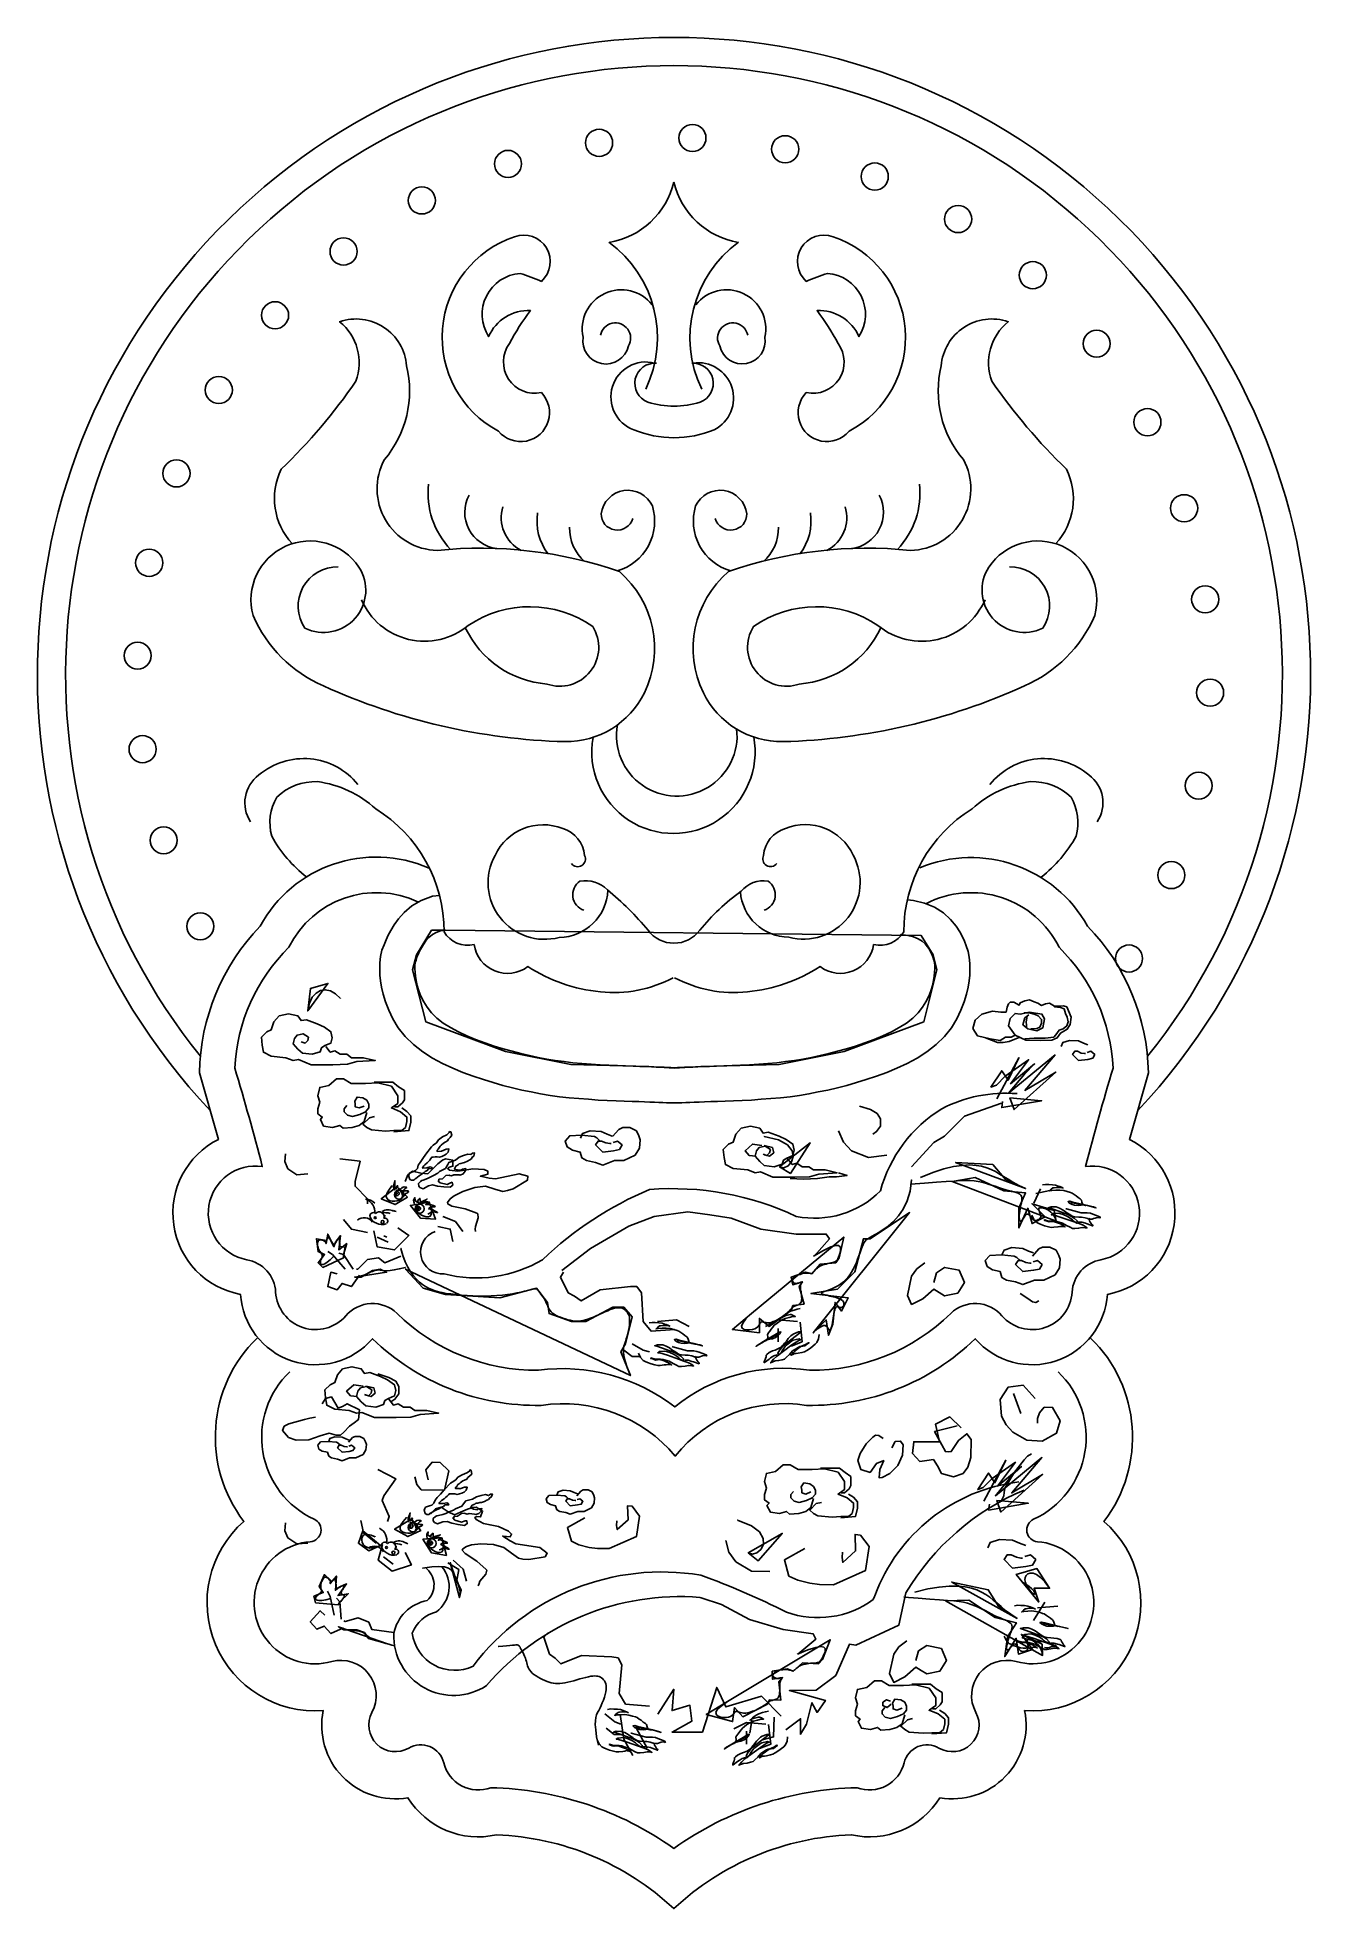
# Model space of a CAD drawing. Header units: metres. Extents: x 7906.1 to 7973.8, y 647.2 to 746.6.
import ezdxf

# ---------------------------------------------------------------- set-up
doc = ezdxf.new("R2010")
doc.units = ezdxf.units.M
for name, color, linetype in [('3', 3, 'Continuous'), ('4', 4, 'Continuous'), ('7', 7, 'Continuous')]:
    doc.layers.add(name, color=color, linetype=linetype)

msp = doc.modelspace()

# ---------------------------------------------------------------- linework, layer by layer
for points in [[(7958.81, 694.65), (7958.6, 694.49), (7958.5, 694.13), (7958.77, 693.91), (7959.25, 693.81), (7959.56, 693.96), (7959.65, 694.44), (7959.51, 694.7), (7958.86, 694.8), (7958.36, 694.7), (7958.09, 694.73), (7957.83, 694.46), (7957.73, 694.08), (7958.09, 693.57), (7958.09, 693.57), (7958.65, 693.31), (7959.46, 693.29), (7960.04, 693.31), (7960.33, 693.43), (7960.5, 693.69), (7960.86, 693.89), (7960.86, 693.89), (7961.02, 694.15), (7961.07, 694.53), (7960.83, 695.09), (7960.66, 695.13), (7960.18, 695.11), (7959.92, 695.28), (7959.7, 695.25), (7959.49, 695.16), (7959.29, 695.28), (7959.1, 695.35), (7958.86, 695.45), (7958.6, 695.4), (7958.36, 695.3), (7958.31, 695.18), (7958.02, 695.33), (7957.83, 695.33), (7957.73, 695.25), (7957.66, 695.06), (7957.61, 694.8), (7957.33, 694.8), (7956.89, 694.85), (7956.32, 694.7), (7955.96, 694.37), (7955.84, 693.93), (7956.08, 693.55), (7956.77, 693.38), (7957.3, 693.29), (7957.57, 693.48), (7957.88, 693.48), (7958.09, 693.57)], [(7958.6, 693.38), (7959.1, 693.41), (7959.68, 693.41), (7960.14, 693.48), (7960.26, 693.6), (7960.42, 693.84), (7960.64, 693.91), (7960.83, 694.08), (7960.9, 694.29), (7960.86, 694.53), (7960.76, 694.73), (7960.69, 694.97), (7960.5, 695.04), (7960.18, 695.09), (7960.18, 695.11)], [(7920.14, 693.23), (7920.36, 693.16), (7920.5, 693.3), (7920.53, 693.47), (7920.25, 693.65), (7919.93, 693.58), (7919.79, 693.4), (7919.72, 693.12), (7919.97, 692.84), (7920.21, 692.63), (7920.74, 692.56), (7921.16, 692.7), (7921.23, 692.91), (7921.41, 693.02), (7921.73, 693.16), (7921.8, 693.44), (7921.73, 693.76), (7921.38, 694), (7920.99, 694.18), (7920.43, 694.39), (7920.14, 694.35), (7919.97, 694.6), (7919.48, 694.71), (7918.98, 694.6), (7918.7, 694.28), (7918.56, 693.86), (7918.32, 693.76), (7918.03, 693.47), (7918.07, 693.05), (7918.14, 692.67), (7918.56, 692.46), (7919.34, 692.38), (7919.72, 692.24), (7920, 692.28), (7920.67, 692), (7921.83, 692), (7922.61, 692.03), (7923.1, 692.17), (7924.08, 692.24), (7923.45, 692.38), (7922.82, 692.38), (7922.57, 692.56), (7922.22, 692.56), (7921.94, 692.74), (7921.69, 692.67), (7921.45, 692.98)], [(7958.93, 693.91), (7959.25, 693.93), (7959.41, 694.01), (7959.49, 694.22), (7959.49, 694.41), (7959.32, 694.61), (7959.15, 694.68), (7958.86, 694.77), (7958.57, 694.77)], [(7958.72, 694.58), (7958.67, 694.29), (7958.69, 694.1), (7958.69, 693.98)], [(7956.51, 693.43), (7957.16, 693.19), (7957.45, 693.19), (7957.78, 693.24), (7958.07, 693.36), (7958.31, 693.45)], [(7960.54, 692.98), (7960.62, 693.18), (7960.97, 693.3), (7961.46, 693.27), (7961.72, 693.15), (7961.95, 693.07)], [(7961.92, 692.66), (7962.12, 692.72), (7962.32, 692.55), (7962.21, 692.35), (7961.95, 692.29), (7961.46, 692.23), (7961.14, 692.55), (7961.26, 692.72), (7961.4, 692.72), (7961.6, 692.63), (7961.78, 692.6), (7961.83, 692.6)], [(7923.64, 689.47), (7923.5, 688.99), (7923.23, 688.78), (7922.85, 688.68), (7922.37, 688.64), (7922.2, 688.78), (7921.82, 688.68), (7921.34, 688.75), (7921.17, 689.09), (7921.27, 689.23), (7921.03, 689.4), (7921.03, 689.67), (7921.13, 690.01), (7921.03, 690.36), (7921.13, 690.8), (7921.61, 690.91), (7922.03, 691.25), (7922.4, 691.25), (7922.81, 691.01), (7923.57, 691.01), (7924.22, 691.04), (7924.94, 690.87), (7925.28, 690.36), (7925.28, 689.95), (7924.94, 689.71), (7925.42, 689.5), (7925.77, 689.23), (7925.77, 688.99), (7925.7, 688.68), (7925.49, 688.51), (7925.08, 688.51), (7924.63, 688.47), (7923.88, 688.54), (7923.64, 688.68), (7923.43, 688.85), (7923.78, 689.19), (7924.05, 689.26)], [(7924.02, 691.08), (7925.01, 691.08), (7925.32, 690.84), (7925.63, 690.63), (7925.63, 690.36), (7925.63, 690.15), (7925.53, 689.98), (7925.28, 689.77), (7925.11, 689.77)], [(7923.5, 689.81), (7923.23, 689.71), (7923.02, 689.77), (7923.02, 689.91), (7922.99, 690.08), (7923.12, 690.29), (7923.43, 690.25), (7923.64, 690.12), (7923.74, 689.91), (7923.74, 689.71), (7923.57, 689.5), (7923.26, 689.36), (7922.88, 689.26), (7922.61, 689.33), (7922.44, 689.5), (7922.44, 689.67), (7922.57, 689.84)], [(7925.49, 689.71), (7925.77, 689.53), (7925.97, 689.29), (7925.97, 688.95), (7925.87, 688.51), (7925.08, 688.44)], [(7949.81, 689.8), (7950.41, 689.62), (7950.76, 689.41), (7950.94, 689.13), (7950.94, 688.74), (7950.73, 688.46), (7950.52, 688.32)], [(7936.69, 688.19), (7937.03, 688.57), (7937.24, 688.67), (7937.61, 688.67), (7937.96, 688.5), (7938.09, 688.23), (7938.16, 688.02), (7938.13, 687.58), (7937.89, 687.2), (7937.3, 686.92), (7936.79, 686.92), (7936.17, 686.68), (7935.79, 686.82), (7935.31, 686.92), (7935.07, 687.06), (7934.97, 687.37), (7934.56, 687.47), (7934.28, 687.64), (7934.18, 687.95), (7934.42, 688.23), (7935.04, 688.26), (7935.73, 688.19), (7935.86, 688.12), (7936.03, 687.95)], [(7934.99, 688.11), (7935.09, 688.35), (7935.5, 688.49), (7936.09, 688.46), (7936.4, 688.32), (7936.67, 688.22)], [(7936.72, 687.88), (7936.96, 687.95), (7937.2, 687.75), (7937.06, 687.51), (7936.75, 687.44), (7936.17, 687.37), (7935.79, 687.75), (7935.93, 687.95), (7936.1, 687.95), (7936.34, 687.85), (7936.55, 687.82), (7936.62, 687.82)], [(7944.69, 687.26), (7944.9, 687.19), (7945.04, 687.33), (7945.08, 687.5), (7944.8, 687.68), (7944.48, 687.61), (7944.34, 687.43), (7944.27, 687.15), (7944.52, 686.87), (7944.76, 686.66), (7945.29, 686.59), (7945.71, 686.73), (7945.78, 686.94), (7945.96, 687.05), (7946.28, 687.19), (7946.35, 687.47), (7946.28, 687.79), (7945.92, 688.03), (7945.54, 688.21), (7944.97, 688.42), (7944.69, 688.38), (7944.52, 688.63), (7944.02, 688.74), (7943.53, 688.63), (7943.25, 688.31), (7943.11, 687.89), (7942.86, 687.79), (7942.58, 687.5), (7942.62, 687.08), (7942.69, 686.7), (7943.11, 686.49), (7943.88, 686.42), (7944.27, 686.27), (7944.55, 686.31), (7945.22, 686.03), (7946.38, 686.03), (7947.16, 686.06), (7947.65, 686.2), (7948.63, 686.27), (7948, 686.42), (7947.37, 686.42), (7947.12, 686.59), (7946.77, 686.59), (7946.49, 686.77), (7946.24, 686.7), (7945.99, 687.01)], [(7944.62, 687.72), (7944.13, 687.79), (7943.74, 687.43), (7943.95, 687.19), (7944.31, 687.15)], [(7944.76, 687.72), (7945.19, 687.61), (7945.26, 687.33), (7945.04, 687.15), (7944.76, 687.22)], [(7946.14, 685.96), (7946.84, 685.92), (7947.58, 685.96), (7948.21, 686.06), (7948.6, 686.06), (7949.16, 686.13), (7948.7, 686.27)], [(7959.01, 681.84), (7959.35, 682.22), (7959.55, 682.32), (7959.93, 682.32), (7960.27, 682.15), (7960.41, 681.87), (7960.48, 681.67), (7960.45, 681.22), (7960.21, 680.85), (7959.62, 680.57), (7959.11, 680.57), (7958.49, 680.33), (7958.11, 680.47), (7957.63, 680.57), (7957.39, 680.71), (7957.29, 681.02), (7956.88, 681.12), (7956.6, 681.29), (7956.5, 681.6), (7956.74, 681.87), (7957.36, 681.91), (7958.04, 681.84), (7958.18, 681.77), (7958.35, 681.6)], [(7957.39, 681.91), (7957.5, 682.15), (7957.91, 682.29), (7958.49, 682.25), (7958.8, 682.11), (7959.07, 682.01)], [(7959.04, 681.53), (7959.28, 681.6), (7959.52, 681.39), (7959.38, 681.15), (7959.07, 681.09), (7958.49, 681.02), (7958.11, 681.39), (7958.25, 681.6), (7958.42, 681.6), (7958.66, 681.5), (7958.87, 681.46), (7958.94, 681.46)], [(7958.35, 679.85), (7958.77, 679.58), (7959.01, 679.41), (7959.18, 679.37), (7959.35, 679.47)], [(7923.51, 674.49), (7923.72, 674.42), (7923.86, 674.56), (7923.9, 674.73), (7923.62, 674.91), (7923.3, 674.84), (7923.16, 674.66), (7923.09, 674.38), (7923.34, 674.1), (7923.58, 673.89), (7924.11, 673.82), (7924.53, 673.96), (7924.6, 674.17), (7924.78, 674.28), (7925.1, 674.42), (7925.17, 674.7), (7925.1, 675.01), (7924.74, 675.26), (7924.36, 675.44), (7923.79, 675.65), (7923.51, 675.61), (7923.34, 675.86), (7922.84, 675.96), (7922.35, 675.86), (7922.07, 675.54), (7921.93, 675.12), (7921.68, 675.01), (7921.4, 674.73), (7921.44, 674.31), (7921.51, 673.92), (7921.93, 673.71), (7922.7, 673.64), (7923.09, 673.5), (7923.37, 673.54), (7924.04, 673.26), (7925.2, 673.26), (7925.98, 673.29), (7926.47, 673.43), (7927.45, 673.5), (7926.82, 673.64), (7926.19, 673.64), (7925.94, 673.82), (7925.59, 673.82), (7925.31, 673.99), (7925.06, 673.92), (7924.81, 674.24)], [(7923.44, 674.94), (7922.95, 675.01), (7922.56, 674.66), (7922.77, 674.42), (7923.13, 674.38)], [(7923.58, 674.94), (7924.01, 674.84), (7924.08, 674.56), (7923.86, 674.38), (7923.58, 674.45)], [(7924.22, 675.58), (7924.81, 675.4), (7925.17, 675.19), (7925.34, 674.91), (7925.34, 674.52), (7925.13, 674.24), (7924.92, 674.1)], [(7922.66, 671.95), (7922.88, 672.2), (7923.01, 672.26), (7923.26, 672.26), (7923.48, 672.15), (7923.57, 671.97), (7923.61, 671.84), (7923.59, 671.55), (7923.44, 671.3), (7923.06, 671.13), (7922.72, 671.13), (7922.32, 670.97), (7922.08, 671.06), (7921.76, 671.13), (7921.61, 671.22), (7921.54, 671.42), (7921.27, 671.48), (7921.09, 671.59), (7921.03, 671.8), (7921.18, 671.97), (7921.59, 672), (7922.03, 671.95), (7922.12, 671.91), (7922.23, 671.8)], [(7922.66, 671.95), (7922.88, 672.2), (7923.01, 672.26), (7923.26, 672.26), (7923.48, 672.15), (7923.57, 671.97), (7923.61, 671.84), (7923.59, 671.55), (7923.44, 671.3), (7923.06, 671.13), (7922.72, 671.13), (7922.32, 670.97), (7922.08, 671.06), (7921.76, 671.13), (7921.61, 671.22), (7921.54, 671.42), (7921.27, 671.48), (7921.09, 671.59), (7921.03, 671.8), (7921.18, 671.97), (7921.59, 672), (7922.03, 671.95), (7922.12, 671.91), (7922.23, 671.8)], [(7921.61, 672), (7921.67, 672.15), (7921.94, 672.24), (7922.32, 672.22), (7922.52, 672.13), (7922.7, 672.06)], [(7921.61, 672), (7921.67, 672.15), (7921.94, 672.24), (7922.32, 672.22), (7922.52, 672.13), (7922.7, 672.06)], [(7922.68, 671.75), (7922.83, 671.8), (7922.99, 671.66), (7922.9, 671.51), (7922.7, 671.46), (7922.32, 671.42), (7922.08, 671.66), (7922.17, 671.8), (7922.28, 671.8), (7922.43, 671.73), (7922.57, 671.71), (7922.61, 671.71)], [(7922.68, 671.75), (7922.83, 671.8), (7922.99, 671.66), (7922.9, 671.51), (7922.7, 671.46), (7922.32, 671.42), (7922.08, 671.66), (7922.17, 671.8), (7922.28, 671.8), (7922.43, 671.73), (7922.57, 671.71), (7922.61, 671.71)], [(7947.37, 668.96), (7947.24, 668.48), (7946.96, 668.28), (7946.59, 668.17), (7946.1, 668.14), (7945.93, 668.28), (7945.56, 668.17), (7945.08, 668.24), (7944.9, 668.59), (7945.01, 668.72), (7944.77, 668.89), (7944.77, 669.17), (7944.87, 669.51), (7944.77, 669.86), (7944.87, 670.3), (7945.35, 670.4), (7945.76, 670.75), (7946.14, 670.75), (7946.55, 670.51), (7947.31, 670.51), (7947.96, 670.54), (7948.68, 670.37), (7949.02, 669.86), (7949.02, 669.44), (7948.68, 669.2), (7949.16, 669), (7949.5, 668.72), (7949.5, 668.48), (7949.43, 668.17), (7949.23, 668), (7948.82, 668), (7948.37, 667.97), (7947.61, 668.04), (7947.37, 668.17), (7947.17, 668.35), (7947.51, 668.69), (7947.79, 668.76)], [(7947.75, 670.58), (7948.75, 670.58), (7949.06, 670.34), (7949.36, 670.13), (7949.36, 669.86), (7949.36, 669.65), (7949.26, 669.48), (7949.02, 669.27), (7948.85, 669.27)], [(7934.79, 669.11), (7935.01, 669.35), (7935.14, 669.42), (7935.39, 669.42), (7935.61, 669.31), (7935.7, 669.13), (7935.74, 669), (7935.72, 668.71), (7935.57, 668.46), (7935.19, 668.28), (7934.85, 668.28), (7934.45, 668.13), (7934.21, 668.22), (7933.89, 668.28), (7933.74, 668.37), (7933.67, 668.57), (7933.4, 668.64), (7933.22, 668.75), (7933.16, 668.95), (7933.31, 669.13), (7933.71, 669.15), (7934.16, 669.11), (7934.25, 669.06), (7934.36, 668.95)], [(7934.79, 669.11), (7935.01, 669.35), (7935.14, 669.42), (7935.39, 669.42), (7935.61, 669.31), (7935.7, 669.13), (7935.74, 669), (7935.72, 668.71), (7935.57, 668.46), (7935.19, 668.28), (7934.85, 668.28), (7934.45, 668.13), (7934.21, 668.22), (7933.89, 668.28), (7933.74, 668.37), (7933.67, 668.57), (7933.4, 668.64), (7933.22, 668.75), (7933.16, 668.95), (7933.31, 669.13), (7933.71, 669.15), (7934.16, 669.11), (7934.25, 669.06), (7934.36, 668.95)], [(7933.74, 669.15), (7933.8, 669.31), (7934.07, 669.4), (7934.45, 669.37), (7934.65, 669.29), (7934.83, 669.22)], [(7933.74, 669.15), (7933.8, 669.31), (7934.07, 669.4), (7934.45, 669.37), (7934.65, 669.29), (7934.83, 669.22)], [(7947.24, 669.31), (7946.96, 669.2), (7946.76, 669.27), (7946.76, 669.41), (7946.72, 669.58), (7946.86, 669.79), (7947.17, 669.75), (7947.37, 669.61), (7947.48, 669.41), (7947.48, 669.2), (7947.31, 669), (7947, 668.86), (7946.62, 668.76), (7946.34, 668.83), (7946.17, 669), (7946.17, 669.17), (7946.31, 669.34)], [(7949.23, 669.2), (7949.5, 669.03), (7949.71, 668.79), (7949.71, 668.45), (7949.6, 668), (7948.82, 667.93)], [(7934.81, 668.91), (7934.96, 668.95), (7935.12, 668.82), (7935.03, 668.66), (7934.83, 668.62), (7934.45, 668.57), (7934.21, 668.82), (7934.29, 668.95), (7934.41, 668.95), (7934.56, 668.88), (7934.7, 668.86), (7934.74, 668.86)], [(7934.81, 668.91), (7934.96, 668.95), (7935.12, 668.82), (7935.03, 668.66), (7934.83, 668.62), (7934.45, 668.57), (7934.21, 668.82), (7934.29, 668.95), (7934.41, 668.95), (7934.56, 668.88), (7934.7, 668.86), (7934.74, 668.86)], [(7956.63, 666.34), (7956.76, 666.63), (7957.25, 666.79), (7957.95, 666.75), (7958.32, 666.59), (7958.65, 666.46)], [(7958.61, 665.89), (7958.9, 665.97), (7959.18, 665.72), (7959.02, 665.43), (7958.65, 665.35), (7957.95, 665.27), (7957.5, 665.72), (7957.66, 665.97), (7957.87, 665.97), (7958.16, 665.84), (7958.4, 665.8), (7958.48, 665.8)], [(7952.22, 657.48), (7952.08, 657), (7951.81, 656.8), (7951.43, 656.7), (7950.95, 656.66), (7950.78, 656.8), (7950.4, 656.7), (7949.92, 656.76), (7949.75, 657.11), (7949.85, 657.24), (7949.61, 657.42), (7949.61, 657.69), (7949.71, 658.03), (7949.61, 658.38), (7949.71, 658.82), (7950.2, 658.92), (7950.61, 659.27), (7950.98, 659.27), (7951.4, 659.03), (7952.15, 659.03), (7952.8, 659.06), (7953.52, 658.89), (7953.87, 658.38), (7953.87, 657.96), (7953.52, 657.72), (7954, 657.52), (7954.35, 657.24), (7954.35, 657), (7954.28, 656.7), (7954.07, 656.52), (7953.66, 656.52), (7953.21, 656.49), (7952.46, 656.56), (7952.22, 656.7), (7952.01, 656.87), (7952.36, 657.21), (7952.63, 657.28)], [(7952.6, 659.1), (7953.59, 659.1), (7953.9, 658.86), (7954.21, 658.65), (7954.21, 658.38), (7954.21, 658.17), (7954.11, 658), (7953.87, 657.79), (7953.69, 657.79)], [(7952.08, 657.83), (7951.81, 657.72), (7951.6, 657.79), (7951.6, 657.93), (7951.57, 658.1), (7951.7, 658.31), (7952.01, 658.27), (7952.22, 658.14), (7952.32, 657.93), (7952.32, 657.72), (7952.15, 657.52), (7951.84, 657.38), (7951.46, 657.28), (7951.19, 657.35), (7951.02, 657.52), (7951.02, 657.69), (7951.16, 657.86)], [(7951.5, 658.03), (7951.29, 657.86), (7951.05, 657.96), (7951.05, 658.14), (7951.26, 658.27), (7951.46, 658.2)], [(7954.07, 657.72), (7954.35, 657.55), (7954.55, 657.31), (7954.55, 656.97), (7954.45, 656.52), (7953.66, 656.46)]]:
    msp.add_lwpolyline(points)
at = {"layer": '3'}
for points in [[(7922.24, 695.53), (7922.24, 695.53), (7921.98, 695.78), (7921.7, 695.93), (7921.43, 695.99), (7921.17, 695.95), (7920.94, 695.81), (7920.74, 695.59), (7920.59, 695.27), (7920.5, 694.87), (7921.57, 696.33), (7920.64, 696.06), (7920.5, 694.87)], [(7957.12, 690.2), (7958.29, 692.38), (7957.71, 691.18), (7957.38, 691.69), (7956.8, 690.82), (7957.09, 690.93), (7957.56, 691.4), (7958.8, 692.27), (7957.85, 691), (7959.12, 692.05), (7958.58, 691.51), (7957.74, 690.49), (7960.21, 692.53), (7958.61, 690.64), (7960.25, 691.62), (7958.03, 689.62), (7957.81, 690.24), (7959.49, 690.09), (7957.38, 689.73), (7957.42, 690.06)], [(7952.59, 686.59), (7953.76, 687.87), (7954.34, 688.22), (7955.39, 689.27), (7957.36, 689.96)], [(7925.92, 685.91), (7925.86, 686.07), (7925.87, 686.16), (7925.91, 686.24), (7926.11, 686.33), (7926.23, 686.38), (7926.33, 686.5), (7926.36, 686.67), (7926.47, 686.81), (7926.62, 687.02), (7926.78, 687.26), (7927.08, 687.64), (7927.17, 687.73), (7927.34, 687.86), (7927.44, 688.01), (7927.65, 688.17), (7927.89, 688.29), (7928.02, 688.4), (7928.03, 688.46), (7928.1, 688.45), (7928.16, 688.26), (7928.06, 688.14), (7927.97, 688.06), (7927.92, 687.97), (7927.8, 687.89), (7927.71, 687.84), (7927.58, 687.73), (7927.54, 687.68), (7927.49, 687.62), (7927.43, 687.53), (7927.38, 687.47), (7927.38, 687.44), (7927.37, 687.4), (7927.58, 687.42), (7927.61, 687.41), (7927.85, 687.53), (7927.99, 687.54), (7927.95, 687.37), (7927.85, 687.25), (7927.77, 687.2), (7927.73, 687.18), (7927.62, 687.14), (7927.5, 687.09), (7927.37, 687.12), (7927.27, 687.11), (7927.16, 687.1), (7927.09, 687.09), (7927.04, 687.03), (7926.98, 686.94), (7926.89, 686.85), (7926.85, 686.8), (7926.72, 686.69), (7926.67, 686.63), (7926.62, 686.57), (7926.6, 686.51), (7926.82, 686.53), (7927, 686.59), (7927.07, 686.57), (7927.12, 686.49), (7926.91, 686.47), (7926.85, 686.38), (7926.74, 686.34), (7926.69, 686.28), (7926.41, 686.1), (7926.24, 685.97), (7926.2, 685.94), (7926.15, 685.9), (7926.12, 685.87), (7926.01, 685.87), (7925.92, 685.91)], [(7944.75, 688.2), (7944.75, 688.2), (7945.51, 688.02), (7945.99, 687.75), (7946.24, 687.44), (7946.3, 687.13), (7946.21, 686.85), (7946.03, 686.63), (7945.8, 686.53), (7945.57, 686.58), (7947.2, 687.85), (7946.15, 686.23), (7945.57, 686.58)], [(7948.71, 688.49), (7948.97, 687.9), (7949.4, 687.44), (7950.3, 687.08), (7951.27, 687.21)], [(7919.31, 687.28), (7919.27, 686.86), (7919.44, 686.48), (7919.92, 686.16), (7920.5, 686.21)], [(7922.21, 687.01), (7923.28, 686.88), (7923.01, 685.81), (7923.01, 685.55), (7923.68, 684.88), (7923.68, 684.61)], [(7925.67, 685.81), (7925.82, 686.15), (7926.07, 686.35), (7926.5, 686.25), (7926.87, 686.21), (7927.12, 686.46), (7927.41, 686.74), (7927.66, 686.93), (7927.81, 687.01), (7928.2, 686.94), (7928.21, 686.61), (7928.02, 686.56), (7927.94, 686.48), (7928.03, 686.4), (7928.47, 686.35), (7928.84, 686.4), (7929.27, 686.48), (7929.87, 686.44), (7930.07, 686.35), (7930.06, 686.19), (7929.67, 686.08), (7929.67, 686.08), (7930.14, 685.98), (7930.47, 685.95), (7931.73, 686.22), (7932.2, 686.08), (7932.17, 685.87), (7931.41, 685.41), (7931.11, 685.32), (7930.87, 685.28), (7930.43, 685.4), (7929.94, 685.55), (7929.37, 685.48), (7928.74, 685.28), (7928.28, 685.05), (7928.07, 684.88), (7927.93, 684.68), (7927.94, 684.61), (7928.15, 684.5), (7928.87, 684.35), (7929.49, 684.12), (7929.54, 684.08), (7929.56, 683.88), (7929.41, 683.42), (7929.4, 683.28), (7929.41, 683.15)], [(7926.63, 685.87), (7926.86, 685.96), (7927.01, 686.03), (7927.18, 686.13), (7927.41, 686.25), (7927.5, 686.33), (7927.82, 686.5), (7927.94, 686.71), (7927.99, 686.81), (7928.34, 686.93), (7928.55, 687.09), (7928.77, 687.18), (7929, 687.26), (7929.17, 687.23), (7929.26, 687.31), (7929.36, 687.32), (7929.32, 687.15), (7929.24, 687.1), (7929.19, 687.01), (7929.11, 686.96), (7928.98, 686.89), (7928.83, 686.82), (7928.76, 686.8), (7928.64, 686.76), (7928.54, 686.75), (7928.49, 686.69), (7928.36, 686.62), (7928.31, 686.52), (7928.29, 686.46), (7928.29, 686.46), (7928.46, 686.42), (7928.66, 686.41), (7928.71, 686.46), (7928.89, 686.49), (7928.88, 686.43), (7928.86, 686.36), (7928.76, 686.21), (7928.6, 686.14), (7928.54, 686.16), (7928.26, 686.15), (7928.14, 686.11), (7928.04, 686.13), (7928.01, 686.14), (7927.83, 686.12), (7927.74, 686.03), (7927.65, 685.95), (7927.47, 685.92), (7927.46, 685.86), (7927.42, 685.83), (7927.53, 685.73), (7927.9, 685.65), (7928.09, 685.74), (7928.17, 685.76), (7928.2, 685.61), (7928.07, 685.5), (7927.73, 685.52), (7927.39, 685.56), (7927.13, 685.62), (7926.91, 685.57), (7926.63, 685.42), (7926.46, 685.49), (7926.4, 685.56), (7926.38, 685.69), (7926.48, 685.81), (7926.56, 685.86), (7926.63, 685.87)], [(7952.59, 685.89), (7952.59, 685.89), (7952.51, 685.29), (7952.35, 684.77), (7952.14, 684.34), (7951.89, 683.98), (7951.62, 683.68), (7951.35, 683.44), (7951.08, 683.25), (7950.85, 683.1), (7950.65, 682.99), (7950.49, 682.9), (7950.36, 682.83), (7950.26, 682.76), (7950.18, 682.7), (7950.12, 682.64), (7950.06, 682.56), (7950.01, 682.46), (7949.96, 682.34), (7949.91, 682.2), (7949.85, 682.04), (7949.79, 681.86), (7949.72, 681.68), (7949.65, 681.5), (7949.57, 681.32), (7949.49, 681.15), (7949.4, 680.99), (7949.3, 680.84), (7949.19, 680.7), (7949.08, 680.58), (7948.96, 680.47), (7948.83, 680.37), (7948.7, 680.28), (7948.56, 680.2), (7948.41, 680.13), (7948.26, 680.07), (7948.12, 680.02), (7948, 679.98), (7947.9, 679.94), (7947.82, 679.91), (7947.79, 679.88), (7947.8, 679.85), (7947.86, 679.82), (7947.97, 679.79), (7948.1, 679.76), (7948.25, 679.72), (7948.41, 679.68), (7948.57, 679.64), (7948.71, 679.59), (7948.83, 679.54), (7948.91, 679.48), (7948.97, 679.41), (7948.99, 679.35), (7948.99, 679.28), (7948.98, 679.22), (7948.95, 679.17), (7948.91, 679.14), (7948.87, 679.11), (7948.83, 679.11), (7948.78, 679.11), (7948.74, 679.13), (7948.7, 679.14), (7948.66, 679.15), (7948.62, 679.16), (7948.59, 679.14), (7948.56, 679.11), (7948.53, 679.06), (7948.51, 678.98), (7948.48, 678.89), (7948.46, 678.78), (7948.44, 678.67), (7948.42, 678.55), (7948.4, 678.43), (7948.38, 678.32), (7948.36, 678.21), (7948.34, 678.12), (7948.31, 678.04), (7948.29, 677.98), (7948.26, 677.94), (7948.23, 677.91), (7948.21, 677.91), (7948.18, 677.94), (7948.15, 677.99), (7948.12, 678.05), (7948.07, 678.11), (7948, 678.15), (7947.91, 678.15), (7947.77, 678.09), (7947.59, 677.97), (7947.36, 677.76), (7952.48, 684.15), (7950.38, 682.76), (7950.03, 682.76), (7949.57, 681.01), (7948.64, 680.08), (7947.24, 679.85), (7949.22, 679.62), (7948.87, 678.92), (7948.52, 679.38), (7948.4, 678.22), (7948.17, 677.64), (7948.05, 678.45), (7947.36, 677.76)], [(7952.53, 685.67), (7952.53, 685.67), (7953.28, 685.71), (7953.91, 685.76), (7954.42, 685.8), (7954.84, 685.83), (7955.18, 685.85), (7955.46, 685.86), (7955.7, 685.86), (7955.91, 685.84), (7956.12, 685.81), (7956.32, 685.77), (7956.52, 685.71), (7956.71, 685.65), (7956.9, 685.59), (7957.08, 685.53), (7957.25, 685.46), (7957.42, 685.41), (7957.59, 685.36), (7957.74, 685.32), (7957.89, 685.29), (7958.02, 685.25), (7958.14, 685.22), (7958.25, 685.18), (7958.33, 685.13), (7958.39, 685.08), (7958.43, 685.02), (7958.45, 684.94), (7958.45, 684.86), (7958.45, 684.77), (7958.43, 684.67), (7958.4, 684.57), (7958.38, 684.46), (7958.35, 684.34), (7958.33, 684.23), (7958.32, 684.11), (7958.31, 684), (7958.31, 683.9), (7958.32, 683.81), (7958.33, 683.74), (7958.35, 683.7), (7958.37, 683.69), (7958.4, 683.7), (7958.44, 683.74), (7958.49, 683.8), (7958.53, 683.86), (7958.58, 683.93), (7958.63, 684), (7958.68, 684.05), (7958.72, 684.07), (7958.76, 684.07), (7958.8, 684.05), (7958.84, 684.01), (7958.88, 683.96), (7958.92, 683.91), (7958.97, 683.85), (7959.02, 683.8), (7959.07, 683.76), (7959.13, 683.74), (7959.2, 683.74), (7959.26, 683.75), (7959.32, 683.78), (7959.38, 683.81), (7959.42, 683.86), (7959.45, 683.91), (7959.46, 683.98), (7959.45, 684.04), (7959.42, 684.11), (7959.39, 684.18), (7959.36, 684.25), (7959.34, 684.31), (7959.34, 684.36), (7959.35, 684.39), (7959.4, 684.41), (7959.48, 684.41), (7959.59, 684.39), (7959.72, 684.35), (7959.86, 684.28), (7959.99, 684.18), (7960.11, 684.05), (7960.21, 683.88), (7960.27, 683.69), (7954.74, 685.8), (7955.97, 686.01), (7957.48, 685.31), (7958.64, 685.2), (7958.29, 684.38), (7958.29, 683.34), (7958.76, 684.38), (7958.99, 683.57), (7959.69, 683.92), (7958.99, 684.62), (7960.16, 684.27), (7960.27, 683.69)], [(7953.06, 686.01), (7953.06, 686.01), (7953.72, 686.28), (7954.3, 686.47), (7954.81, 686.6), (7955.27, 686.66), (7955.66, 686.69), (7956.01, 686.66), (7956.31, 686.61), (7956.58, 686.53), (7956.82, 686.44), (7957.04, 686.33), (7957.25, 686.2), (7957.47, 686.07), (7957.71, 685.92), (7957.97, 685.77), (7958.28, 685.6), (7958.64, 685.43), (7954.92, 686.82), (7956.9, 686.71), (7957.6, 685.89), (7958.64, 685.43)], [(7924.97, 685.58), (7924.97, 685.58), (7924.8, 685.35), (7924.7, 685.16), (7924.67, 685.01), (7924.7, 684.91), (7924.77, 684.83), (7924.87, 684.78), (7924.99, 684.76), (7925.12, 684.76), (7925.25, 684.78), (7925.36, 684.81), (7925.45, 684.87), (7925.51, 684.95), (7925.53, 685.05), (7925.49, 685.18), (7925.4, 685.33), (7925.23, 685.52), (7924.4, 684.89), (7925.15, 684.58), (7925.79, 684.98), (7925.23, 685.52)], [(7925.65, 685.05), (7925.67, 685.14), (7925.79, 685.2), (7925.84, 685.26), (7925.86, 685.28), (7925.84, 685.3), (7925.79, 685.31), (7925.72, 685.3), (7925.63, 685.31), (7925.61, 685.31), (7925.59, 685.33), (7925.68, 685.43), (7925.76, 685.49), (7925.74, 685.51), (7925.62, 685.52), (7925.52, 685.48), (7925.47, 685.44), (7925.39, 685.39), (7925.34, 685.43), (7925.27, 685.5), (7925.28, 685.57), (7925.25, 685.58), (7925.22, 685.48), (7925.2, 685.43), (7925.13, 685.5), (7925.12, 685.77), (7925.13, 685.85), (7925.1, 685.75), (7925.06, 685.56), (7925.06, 685.5), (7925.12, 685.35)], [(7925.65, 685.02), (7925.58, 685.11), (7925.58, 685.17), (7925.59, 685.25), (7925.54, 685.3), (7925.48, 685.31), (7925.36, 685.34), (7925.33, 685.35), (7925.24, 685.34), (7925.17, 685.33)], [(7926.85, 684.87), (7926.85, 684.87), (7926.57, 684.74), (7926.38, 684.62), (7926.28, 684.5), (7926.24, 684.38), (7926.26, 684.28), (7926.33, 684.18), (7926.43, 684.09), (7926.55, 684.02), (7926.68, 683.96), (7926.8, 683.92), (7926.92, 683.92), (7927.01, 683.96), (7927.06, 684.05), (7927.08, 684.2), (7927.05, 684.41), (7926.95, 684.71), (7925.95, 684.53), (7926.48, 683.86), (7927.29, 683.81), (7926.95, 684.71)], [(7926.88, 684.07), (7926.95, 684.1), (7927.05, 684.18), (7927.19, 684.2), (7927.34, 684.16), (7927.38, 684.16), (7927.4, 684.15), (7927.34, 684.2), (7927.24, 684.25), (7927.12, 684.31), (7927.01, 684.33), (7926.93, 684.35), (7926.93, 684.35), (7926.96, 684.41), (7927.11, 684.46), (7927.25, 684.46), (7927.26, 684.46), (7927.23, 684.51), (7927, 684.58), (7926.84, 684.59), (7926.78, 684.57), (7926.77, 684.58), (7926.83, 684.64), (7926.93, 684.68), (7926.9, 684.72), (7926.77, 684.74), (7926.65, 684.7), (7926.52, 684.66), (7926.48, 684.74), (7926.46, 684.86), (7926.46, 684.91), (7926.38, 684.84), (7926.35, 684.78), (7926.36, 684.71), (7926.39, 684.69), (7926.31, 684.71), (7926.2, 684.79), (7926.19, 684.95), (7926.12, 684.82), (7926.14, 684.72), (7926.17, 684.61)], [(7959.43, 685.41), (7959.09, 684.66)], [(7959.18, 685.16), (7959.93, 685.33)], [(7959.55, 685.62), (7959.71, 685.64), (7959.88, 685.64), (7960.08, 685.63), (7960.24, 685.61), (7960.37, 685.56), (7960.46, 685.53), (7960.56, 685.5), (7960.63, 685.46), (7960.64, 685.45), (7960.5, 685.49), (7960.38, 685.49), (7960.3, 685.49), (7960.16, 685.47), (7960.1, 685.46), (7960.01, 685.39), (7959.93, 685.3), (7959.93, 685.3), (7960.04, 685.33), (7960.25, 685.34), (7960.47, 685.35), (7960.68, 685.32), (7960.86, 685.27), (7961.03, 685.22), (7961.12, 685.18), (7961.23, 685.11), (7961.34, 685.04), (7961.44, 684.95), (7961.55, 684.88), (7961.61, 684.81), (7961.64, 684.7), (7961.69, 684.58), (7961.81, 684.54), (7962, 684.51), (7962.25, 684.45), (7962.38, 684.4), (7962.38, 684.4), (7961.94, 684.53), (7961.16, 684.71), (7960.99, 684.76), (7960.9, 684.74), (7960.97, 684.66), (7961.12, 684.59), (7961.25, 684.55), (7961.43, 684.53), (7961.59, 684.55), (7961.72, 684.57), (7961.82, 684.53), (7961.84, 684.53), (7961.81, 684.54), (7961.03, 684.68)], [(7927.67, 683.95), (7928.34, 683.68), (7928.74, 683.15)], [(7934, 681.07), (7935.52, 682.25), (7937.56, 683.44), (7938.91, 683.95), (7940.69, 684.2), (7941.87, 684.03), (7943, 683.85), (7944.58, 683.27), (7946.45, 683.01), (7948.05, 683.01), (7948.22, 682.76), (7947.4, 681.83)], [(7958.98, 684.01), (7959.09, 683.78), (7959.24, 683.63), (7959.34, 683.58), (7959.47, 683.52), (7959.65, 683.45), (7959.87, 683.39), (7960.01, 683.36), (7960.14, 683.37), (7960.36, 683.39), (7960.46, 683.41), (7960.55, 683.42), (7960.6, 683.42), (7960.74, 683.39), (7960.74, 683.39), (7960.58, 683.5), (7960.5, 683.55), (7960.34, 683.6), (7960.12, 683.68), (7960.12, 683.68), (7959.89, 683.66), (7959.79, 683.69), (7959.67, 683.74), (7959.64, 683.75), (7959.68, 683.77), (7959.71, 683.75), (7959.81, 683.72), (7960.02, 683.69), (7960.16, 683.7), (7960.31, 683.68), (7960.43, 683.64), (7960.61, 683.59), (7960.82, 683.47), (7961.01, 683.37), (7961.14, 683.3), (7961.27, 683.31), (7961.46, 683.32), (7961.65, 683.36), (7961.81, 683.35), (7961.91, 683.34), (7961.87, 683.37), (7961.7, 683.48), (7961.5, 683.57), (7960.54, 683.9), (7960.12, 684.03), (7960.01, 684.04), (7960.08, 684.1), (7960.39, 684.12), (7960.47, 684.11), (7960.64, 684.05), (7960.87, 683.95), (7961.02, 683.85), (7961.13, 683.76), (7961.22, 683.68), (7961.37, 683.59), (7961.38, 683.71), (7961.23, 683.86), (7961.09, 683.94), (7960.89, 684.05), (7959.96, 684.39), (7959.85, 684.41), (7960.01, 684.46), (7960.27, 684.45), (7960.36, 684.42), (7960.45, 684.39), (7960.64, 684.29), (7960.76, 684.2), (7960.88, 684.12), (7960.96, 684.06), (7961.05, 684.01), (7961.12, 683.97), (7961.27, 683.93), (7961.47, 683.91), (7961.62, 683.91), (7961.81, 683.88), (7961.96, 683.83), (7962.02, 683.79), (7962.04, 683.71), (7962.08, 683.65), (7962.13, 683.58), (7962.2, 683.5), (7962.22, 683.45), (7962.2, 683.45), (7961.92, 683.55), (7961.83, 683.59), (7961.63, 683.64), (7961.44, 683.64)], [(7962, 683.83), (7962.09, 683.81), (7962.19, 683.81), (7962.25, 683.83), (7962.34, 683.86), (7962.39, 683.88), (7962.56, 683.89), (7962.6, 683.87), (7962.61, 683.9), (7962.59, 683.93), (7962.5, 683.96), (7962.22, 684.07), (7962.1, 684.12), (7961.92, 684.14), (7961.87, 684.14), (7961.78, 684.14), (7961.6, 684.14), (7960.81, 684.35), (7960.78, 684.36)], [(7921.89, 681.83), (7921.89, 681.83), (7921.69, 681.64), (7921.53, 681.51), (7921.41, 681.43), (7921.31, 681.39), (7921.24, 681.39), (7921.2, 681.41), (7921.18, 681.45), (7921.17, 681.5), (7921.17, 681.55), (7921.18, 681.6), (7921.2, 681.65), (7921.22, 681.7), (7921.24, 681.75), (7921.26, 681.79), (7921.27, 681.83), (7921.27, 681.87), (7921.27, 681.91), (7921.25, 681.94), (7921.23, 681.97), (7921.21, 682.01), (7921.18, 682.04), (7921.15, 682.08), (7921.12, 682.12), (7921.09, 682.17), (7921.07, 682.23), (7921.05, 682.29), (7921.03, 682.35), (7921.02, 682.42), (7921.02, 682.48), (7921.02, 682.54), (7921.03, 682.59), (7921.05, 682.63), (7921.07, 682.67), (7921.1, 682.69), (7921.14, 682.7), (7921.18, 682.7), (7921.22, 682.7), (7921.26, 682.69), (7921.3, 682.68), (7921.33, 682.66), (7921.36, 682.65), (7921.38, 682.63), (7921.4, 682.62), (7921.42, 682.6), (7921.44, 682.6), (7921.45, 682.6), (7921.46, 682.6), (7921.47, 682.62), (7921.48, 682.65), (7921.49, 682.68), (7921.5, 682.71), (7921.52, 682.75), (7921.53, 682.78), (7921.55, 682.81), (7921.57, 682.82), (7921.6, 682.82), (7921.63, 682.8), (7921.66, 682.76), (7921.69, 682.72), (7921.72, 682.67), (7921.76, 682.62), (7921.79, 682.57), (7921.82, 682.53), (7921.85, 682.49), (7921.88, 682.47), (7921.9, 682.47), (7921.92, 682.47), (7921.93, 682.49), (7921.95, 682.51), (7921.97, 682.54), (7921.99, 682.57), (7922.01, 682.61), (7922.03, 682.64), (7922.05, 682.68), (7922.08, 682.71), (7922.1, 682.74), (7922.12, 682.76), (7922.15, 682.77), (7922.16, 682.77), (7922.18, 682.75), (7922.18, 682.71), (7922.19, 682.67), (7922.19, 682.61), (7922.19, 682.55), (7922.2, 682.49), (7922.2, 682.43), (7922.21, 682.39), (7922.23, 682.35), (7922.26, 682.33), (7922.29, 682.33), (7922.32, 682.33), (7922.36, 682.34), (7922.39, 682.34), (7922.42, 682.34), (7922.44, 682.33), (7922.46, 682.3), (7922.46, 682.26), (7922.46, 682.2), (7922.45, 682.13), (7922.44, 682.05), (7922.43, 681.97), (7922.41, 681.89), (7922.41, 681.81), (7922.4, 681.75), (7921.3, 681.24), (7921.05, 681.49), (7921.39, 681.92), (7921.05, 682.08), (7920.96, 682.76), (7921.39, 682.68), (7921.47, 682.51), (7921.56, 683.01), (7921.89, 682.34), (7921.98, 682.59), (7922.23, 682.93), (7922.15, 682.17), (7922.57, 682.51), (7922.4, 681.92), (7922.4, 681.75)], [(7923.67, 683.1), (7922.82, 683.27), (7922.4, 683.78)], [(7924.01, 683.18), (7924.18, 682.34), (7925.11, 682.17), (7925.87, 682.93), (7925.28, 683.35)], [(7927.41, 683.42), (7928.07, 683.28), (7928.21, 682.62)], [(7922.49, 681.15), (7921.81, 681.92), (7921.56, 682.08)], [(7922.91, 681.15), (7922.4, 681.92), (7922.15, 682)], [(7924.18, 682.85), (7924.77, 682.59)], [(7925.45, 682.25), (7925.45, 682.25), (7925.55, 681.87), (7925.68, 681.53), (7925.81, 681.25), (7925.96, 681), (7926.11, 680.79), (7926.27, 680.61), (7926.44, 680.46), (7926.6, 680.34), (7926.76, 680.23), (7926.92, 680.14), (7927.09, 680.06), (7927.26, 680), (7927.44, 679.94), (7927.64, 679.9), (7927.86, 679.86), (7928.1, 679.83), (7928.37, 679.8), (7928.66, 679.77), (7928.96, 679.75), (7929.27, 679.73), (7929.6, 679.72), (7929.92, 679.72), (7930.24, 679.73), (7930.54, 679.74), (7930.84, 679.77), (7931.11, 679.8), (7931.37, 679.84), (7931.61, 679.89), (7931.83, 679.93), (7932.02, 679.98), (7932.18, 680.02), (7932.32, 680.05), (7932.43, 680.08), (7932.51, 680.1), (7932.57, 680.11), (7932.62, 680.11), (7932.65, 680.1), (7932.68, 680.08), (7932.71, 680.05), (7932.74, 680.01), (7932.79, 679.96), (7932.83, 679.9), (7932.89, 679.82), (7932.94, 679.75), (7933, 679.66), (7933.06, 679.58), (7933.11, 679.49), (7933.15, 679.41), (7933.19, 679.32), (7933.23, 679.24), (7933.26, 679.16), (7933.29, 679.09), (7933.33, 679.02), (7933.38, 678.95), (7933.43, 678.88), (7933.51, 678.81), (7933.59, 678.75), (7933.7, 678.69), (7933.81, 678.64), (7933.93, 678.59), (7934.06, 678.54), (7934.18, 678.5), (7934.31, 678.46), (7934.44, 678.43), (7934.56, 678.41), (7934.67, 678.39), (7934.78, 678.39), (7934.89, 678.39), (7935.01, 678.4), (7935.13, 678.42), (7935.25, 678.45), (7935.38, 678.49), (7935.53, 678.54), (7935.68, 678.6), (7935.83, 678.67), (7935.99, 678.74), (7936.14, 678.81), (7936.29, 678.88), (7936.44, 678.94), (7936.57, 679), (7936.69, 679.04), (7936.8, 679.07), (7936.9, 679.09), (7936.98, 679.1), (7937.07, 679.1), (7937.14, 679.09), (7937.21, 679.07), (7937.27, 679.04), (7937.34, 679), (7937.39, 678.96), (7937.45, 678.9), (7937.49, 678.84), (7937.53, 678.76), (7937.57, 678.68), (7937.59, 678.58), (7937.6, 678.46), (7937.6, 678.33), (7937.59, 678.19), (7937.57, 678.05), (7937.54, 677.89), (7937.51, 677.74), (7937.47, 677.59), (7937.42, 677.45), (7937.38, 677.31), (7937.34, 677.19), (7937.3, 677.06), (7937.28, 676.92), (7937.27, 676.75), (7937.3, 676.53), (7937.37, 676.26), (7937.48, 675.92), (7937.64, 675.49), (7925.7, 681.15), (7926.63, 680.14), (7927.82, 679.8), (7930.7, 679.63), (7932.65, 680.14), (7932.65, 680.14), (7933.24, 679.38), (7933.32, 678.79), (7934.51, 678.36), (7935.27, 678.36), (7936.71, 679.12), (7937.3, 679.12), (7937.73, 678.62), (7937.39, 677.18), (7937.13, 676.76), (7937.64, 675.49)], [(7947.38, 681.83), (7947.38, 681.83), (7947.9, 682.14), (7948.29, 682.33), (7948.55, 682.41), (7948.71, 682.4), (7948.79, 682.34), (7948.81, 682.23), (7948.8, 682.1), (7948.77, 681.98), (7948.73, 681.87), (7948.7, 681.78), (7948.67, 681.71), (7948.64, 681.65), (7948.6, 681.61), (7948.56, 681.57), (7948.51, 681.54), (7948.45, 681.52), (7948.38, 681.5), (7948.3, 681.48), (7948.22, 681.46), (7948.13, 681.44), (7948.04, 681.42), (7947.95, 681.4), (7947.87, 681.37), (7947.79, 681.34), (7947.71, 681.3), (7947.64, 681.25), (7947.58, 681.2), (7947.52, 681.16), (7947.47, 681.11), (7947.43, 681.06), (7947.39, 681.02), (7947.36, 680.98), (7947.34, 680.96), (7947.32, 680.94), (7947.31, 680.92), (7947.29, 680.91), (7947.28, 680.91), (7947.27, 680.91), (7947.25, 680.91), (7947.24, 680.91), (7947.21, 680.92), (7947.18, 680.93), (7947.15, 680.93), (7947.11, 680.94), (7947.06, 680.94), (7947.01, 680.94), (7946.95, 680.94), (7946.88, 680.93), (7946.81, 680.92), (7946.74, 680.9), (7946.66, 680.87), (7946.58, 680.85), (7946.51, 680.82), (7946.44, 680.78), (7946.38, 680.74), (7946.33, 680.7), (7946.3, 680.66), (7946.27, 680.61), (7946.26, 680.57), (7946.26, 680.53), (7946.27, 680.49), (7946.29, 680.46), (7946.31, 680.43), (7946.35, 680.41), (7946.39, 680.4), (7946.43, 680.39), (7946.48, 680.39), (7946.53, 680.4), (7946.58, 680.41), (7946.62, 680.42), (7946.66, 680.44), (7946.7, 680.45), (7946.73, 680.46), (7946.75, 680.46), (7946.76, 680.47), (7946.77, 680.47), (7946.77, 680.47), (7946.77, 680.46), (7946.76, 680.45), (7946.76, 680.43), (7946.74, 680.42), (7946.73, 680.39), (7946.72, 680.37), (7946.7, 680.33), (7946.69, 680.29), (7946.69, 680.24), (7946.68, 680.18), (7946.69, 680.11), (7946.69, 680.03), (7946.71, 679.95), (7946.72, 679.85), (7946.73, 679.76), (7946.74, 679.67), (7946.75, 679.58), (7946.74, 679.5), (7946.73, 679.43), (7946.7, 679.38), (7946.66, 679.33), (7946.62, 679.29), (7946.57, 679.26), (7946.51, 679.24), (7946.46, 679.22), (7946.41, 679.2), (7946.36, 679.18), (7946.32, 679.16), (7946.29, 679.13), (7946.26, 679.1), (7946.22, 679.07), (7946.18, 679.02), (7946.14, 678.98), (7946.08, 678.92), (7946.01, 678.86), (7945.92, 678.78), (7945.82, 678.71), (7945.71, 678.62), (7945.59, 678.55), (7945.47, 678.47), (7945.35, 678.41), (7945.23, 678.36), (7945.12, 678.32), (7945.02, 678.3), (7944.93, 678.3), (7944.85, 678.31), (7944.78, 678.32), (7944.72, 678.34), (7944.66, 678.35), (7944.62, 678.35), (7944.58, 678.33), (7944.55, 678.3), (7944.53, 678.26), (7944.5, 678.21), (7944.46, 678.15), (7944.41, 678.09), (7944.35, 678.03), (7944.26, 677.98), (7944.14, 677.94), (7943.99, 677.92), (7943.83, 677.92), (7943.69, 677.95), (7943.59, 678.01), (7943.55, 678.12), (7943.61, 678.28), (7943.77, 678.5), (7944.07, 678.79), (7948.98, 682.85), (7948.73, 681.75), (7948.56, 681.49), (7947.72, 681.41), (7947.29, 680.9), (7947.29, 680.9), (7946.95, 680.98), (7946.19, 680.73), (7946.28, 680.31), (7946.78, 680.48), (7946.78, 680.48), (7946.61, 680.22), (7946.87, 679.29), (7946.28, 679.21), (7946.19, 678.95), (7945.01, 678.11), (7944.5, 678.53), (7944.5, 677.77), (7943.06, 677.94), (7944.07, 678.79)], [(7923.25, 680.82), (7922.82, 680.22), (7922.32, 680.39), (7922.32, 680.39), (7922.06, 680.05), (7921.56, 680.22), (7921.72, 680.98), (7922.06, 680.9)], [(7925.7, 681.24), (7925.7, 681.24), (7925.36, 681.16), (7925.09, 681.11), (7924.87, 681.07), (7924.71, 681.06), (7924.59, 681.06), (7924.49, 681.07), (7924.42, 681.09), (7924.36, 681.1), (7924.31, 681.11), (7924.25, 681.11), (7924.19, 681.1), (7924.13, 681.1), (7924.07, 681.08), (7924, 681.06), (7923.93, 681.03), (7923.85, 681), (7923.76, 680.96), (7923.67, 680.92), (7923.57, 680.87), (7923.47, 680.83), (7923.36, 680.79), (7923.24, 680.76), (7923.12, 680.74), (7922.99, 680.73), (7924.69, 680.98), (7924.35, 681.15), (7923.93, 681.07), (7923.33, 680.73), (7922.99, 680.73)], [(7925.45, 681.83), (7924.6, 681.49), (7924.26, 681.75), (7923.67, 681.66), (7923.16, 681.15), (7923.08, 681.15)], [(7934.08, 680.98), (7933.92, 680.73), (7934.34, 679.89), (7934.68, 679.72), (7935.02, 679.46), (7936.03, 680.05), (7937.64, 680.22), (7937.98, 680.22), (7938.23, 679.89), (7938.32, 678.36), (7938.74, 677.86), (7940.01, 677.94)], [(7953.29, 681.48), (7952.86, 681.16), (7952.59, 680.78), (7952.36, 679.74), (7952.59, 679.27), (7953.18, 679.57), (7953.76, 680.08), (7954.05, 679.91), (7954.34, 679.73), (7955.04, 679.88), (7955.39, 680.43), (7955.12, 681.09), (7954.34, 681.24), (7953.91, 680.95), (7953.76, 680.43)], [(7946.66, 679.05), (7946.5, 679.03), (7946.34, 678.97), (7946.15, 678.91), (7946.01, 678.84), (7945.89, 678.75), (7945.81, 678.69), (7945.74, 678.64), (7945.68, 678.58), (7945.67, 678.57), (7945.79, 678.64), (7945.9, 678.68), (7945.99, 678.7), (7946.13, 678.73), (7946.18, 678.73), (7946.29, 678.69), (7946.4, 678.63), (7946.4, 678.63), (7946.28, 678.63), (7946.08, 678.58), (7945.87, 678.52), (7945.67, 678.43), (7945.51, 678.33), (7945.37, 678.22), (7945.29, 678.17), (7945.21, 678.07), (7945.13, 677.96), (7945.05, 677.85), (7944.97, 677.75), (7944.93, 677.66), (7944.94, 677.55), (7944.93, 677.42), (7944.83, 677.35), (7944.66, 677.26), (7944.43, 677.13), (7944.32, 677.05), (7944.32, 677.05), (7944.71, 677.3), (7945.4, 677.71), (7945.55, 677.8), (7945.64, 677.81), (7945.59, 677.71), (7945.47, 677.61), (7945.36, 677.52), (7945.19, 677.45), (7945.03, 677.42), (7944.91, 677.4), (7944.82, 677.34), (7944.8, 677.33), (7944.83, 677.35), (7945.53, 677.71)], [(7938.64, 678.29), (7938.8, 678.31), (7938.96, 678.31), (7939.16, 678.3), (7939.33, 678.28), (7939.46, 678.23), (7939.55, 678.2), (7939.64, 678.17), (7939.71, 678.13), (7939.73, 678.12), (7939.59, 678.15), (7939.47, 678.16), (7939.38, 678.16), (7939.24, 678.14), (7939.19, 678.13), (7939.1, 678.06), (7939.01, 677.97), (7939.01, 677.97), (7939.12, 678), (7939.33, 678.01), (7939.55, 678.01), (7939.76, 677.99), (7939.95, 677.94), (7940.12, 677.88), (7940.21, 677.85), (7940.32, 677.78), (7940.43, 677.71), (7940.53, 677.62), (7940.64, 677.55), (7940.7, 677.48), (7940.73, 677.37), (7940.77, 677.25), (7940.89, 677.21), (7941.08, 677.17), (7941.33, 677.12), (7941.47, 677.07), (7941.47, 677.07), (7941.02, 677.2), (7940.24, 677.38), (7940.07, 677.43), (7939.98, 677.41), (7940.06, 677.33), (7940.2, 677.26), (7940.34, 677.22), (7940.52, 677.2), (7940.68, 677.22), (7940.8, 677.24), (7940.91, 677.2), (7940.92, 677.2), (7940.89, 677.21), (7940.11, 677.35)], [(7939.08, 678.36), (7940.1, 678.45), (7940.77, 678.11)], [(7946.52, 678.36), (7945.5, 678.45), (7944.82, 678.11)], [(7945.49, 677.99), (7945.49, 677.29)], [(7946.66, 678.34), (7946.77, 677.29), (7946.19, 677.06)], [(7937.73, 677.18), (7938.32, 676.84), (7938.66, 676.76)], [(7938.07, 676.68), (7938.18, 676.45), (7938.33, 676.3), (7938.43, 676.25), (7938.56, 676.19), (7938.74, 676.12), (7938.95, 676.06), (7939.1, 676.03), (7939.23, 676.03), (7939.44, 676.06), (7939.55, 676.07), (7939.64, 676.09), (7939.69, 676.09), (7939.83, 676.06), (7939.83, 676.06), (7939.67, 676.17), (7939.58, 676.21), (7939.43, 676.27), (7939.21, 676.35), (7939.21, 676.35), (7938.98, 676.32), (7938.87, 676.36), (7938.75, 676.4), (7938.72, 676.41), (7938.76, 676.43), (7938.79, 676.42), (7938.9, 676.39), (7939.11, 676.36), (7939.25, 676.37), (7939.39, 676.35), (7939.51, 676.31), (7939.7, 676.26), (7939.91, 676.13), (7940.09, 676.04), (7940.22, 675.97), (7940.36, 675.98), (7940.55, 675.99), (7940.73, 676.03), (7940.9, 676.02), (7941, 676.01), (7940.96, 676.04), (7940.79, 676.15), (7940.59, 676.23), (7939.62, 676.57), (7939.21, 676.7), (7939.1, 676.71), (7939.17, 676.77), (7939.48, 676.79), (7939.56, 676.78), (7939.73, 676.72), (7939.96, 676.62), (7940.11, 676.52), (7940.22, 676.43), (7940.3, 676.35), (7940.46, 676.26), (7940.47, 676.38), (7940.32, 676.53), (7940.18, 676.61), (7939.98, 676.72), (7939.05, 677.06), (7938.94, 677.08), (7939.09, 677.13), (7939.36, 677.12), (7939.45, 677.09), (7939.54, 677.06), (7939.72, 676.96), (7939.84, 676.87), (7939.97, 676.79), (7940.05, 676.73), (7940.13, 676.68), (7940.2, 676.64), (7940.36, 676.6), (7940.56, 676.58), (7940.71, 676.58), (7940.9, 676.55), (7941.05, 676.49), (7941.1, 676.46), (7941.13, 676.38), (7941.17, 676.32), (7941.22, 676.25), (7941.29, 676.17), (7941.3, 676.12), (7941.29, 676.12), (7941, 676.22), (7940.91, 676.25), (7940.71, 676.31), (7940.53, 676.31)], [(7941.08, 676.5), (7941.18, 676.48), (7941.28, 676.48), (7941.34, 676.49), (7941.43, 676.53), (7941.47, 676.55), (7941.64, 676.56), (7941.69, 676.54), (7941.7, 676.57), (7941.67, 676.6), (7941.58, 676.63), (7941.3, 676.74), (7941.18, 676.78), (7941.01, 676.81), (7940.96, 676.81), (7940.87, 676.81), (7940.68, 676.81), (7939.9, 677.02), (7939.87, 677.03)], [(7947.68, 677.68), (7947.64, 677.44), (7947.55, 677.25), (7947.47, 677.17), (7947.36, 677.07), (7947.21, 676.95), (7947.02, 676.83), (7946.9, 676.76), (7946.76, 676.72), (7946.55, 676.68), (7946.45, 676.67), (7946.36, 676.66), (7946.31, 676.64), (7946.18, 676.57), (7946.18, 676.57), (7946.31, 676.72), (7946.38, 676.79), (7946.5, 676.89), (7946.7, 677.03), (7946.7, 677.03), (7946.92, 677.08), (7947.01, 677.14), (7947.11, 677.22), (7947.14, 677.24), (7947.09, 677.24), (7947.07, 677.22), (7946.98, 677.16), (7946.78, 677.07), (7946.65, 677.03), (7946.52, 676.97), (7946.42, 676.9), (7946.25, 676.8), (7946.09, 676.62), (7945.94, 676.47), (7945.84, 676.37), (7945.71, 676.33), (7945.52, 676.29), (7945.33, 676.27), (7945.18, 676.21), (7945.09, 676.17), (7945.12, 676.21), (7945.24, 676.36), (7945.41, 676.51), (7946.23, 677.12), (7946.59, 677.36), (7946.69, 677.4), (7946.61, 677.44), (7946.3, 677.37), (7946.23, 677.34), (7946.09, 677.23), (7945.89, 677.07), (7945.78, 676.92), (7945.71, 676.81), (7945.65, 676.7), (7945.52, 676.57), (7945.48, 676.68), (7945.58, 676.87), (7945.69, 676.99), (7945.85, 677.15), (7946.63, 677.75), (7946.73, 677.81), (7946.57, 677.81), (7946.32, 677.72), (7946.24, 677.66), (7946.17, 677.61), (7946.02, 677.46), (7945.93, 677.33), (7945.84, 677.22), (7945.78, 677.14), (7945.71, 677.07), (7945.66, 677.01), (7945.52, 676.93), (7945.34, 676.85), (7945.19, 676.8), (7945.02, 676.72), (7944.89, 676.62), (7944.85, 676.57), (7944.85, 676.49), (7944.83, 676.41), (7944.81, 676.34), (7944.76, 676.24), (7944.76, 676.18), (7944.77, 676.19), (7945.02, 676.37), (7945.09, 676.43), (7945.27, 676.54), (7945.45, 676.6)], [(7937.3, 676.84), (7937.73, 676.5), (7938.15, 676.5)], [(7959.16, 674.28), (7958.52, 674.98), (7957.72, 674.88), (7957.29, 674.23), (7957.37, 673.33), (7957.61, 672.88), (7957.96, 672.49), (7958.71, 672.07), (7959.52, 672.01), (7960.29, 672.43), (7960.48, 673.09), (7960.08, 673.8), (7959.64, 673.81), (7959.39, 673.51), (7959.28, 673.21), (7959.28, 673.09), (7959.28, 672.97)], [(7921.27, 674), (7921.44, 674.28), (7921.75, 674.36), (7921.94, 674.07), (7922.11, 673.76), (7922.34, 673.86), (7922.59, 674), (7923.25, 673.67), (7923.19, 673.16), (7922.96, 672.99), (7922.71, 672.8), (7922.41, 672.49), (7922.23, 672.32), (7922, 672.33), (7921.63, 672.44), (7921.15, 672.3), (7920.55, 672.08), (7919.88, 672.07), (7919.48, 672.2), (7919.16, 672.57), (7919.24, 672.8), (7919.49, 672.93), (7920.32, 673.16), (7920.61, 673.23), (7920.91, 673.28)], [(7958, 674.54), (7958.4, 673.48)], [(7955.22, 672.71), (7954.61, 673.3), (7953.86, 672.92), (7953.96, 672.45), (7954.07, 671.98), (7953.39, 671.97), (7952.7, 671.98), (7952.64, 671.35), (7953.02, 670.93), (7953.39, 670.99), (7953.75, 671.04), (7953.96, 670.7), (7954.17, 670.3), (7954.81, 670.11), (7955.32, 670.3), (7955.57, 670.63), (7955.74, 671.14), (7955.75, 672.09), (7955.53, 672.4), (7955.08, 672.05), (7954.69, 671.46), (7954.55, 671.44), (7954.38, 671.46), (7953.81, 672.52), (7955.01, 672.82)], [(7951.07, 672.15), (7950.84, 672.31), (7950.67, 672.32), (7950.52, 672.22), (7950.18, 671.86), (7949.85, 671.36), (7949.73, 670.98), (7949.89, 670.5), (7950.38, 670.35), (7950.72, 670.82), (7951.11, 670.98), (7950.9, 670.51), (7950.86, 670.07), (7951.02, 670.08), (7951.43, 670.3), (7951.85, 670.72), (7952.1, 671.26), (7952.14, 671.81), (7952, 672.01), (7951.72, 671.99), (7951.53, 671.66)], [(7956.42, 668.82), (7957.59, 671), (7957.01, 669.8), (7956.68, 670.31), (7956.1, 669.44), (7956.39, 669.55), (7956.86, 670.02), (7958.1, 670.89), (7957.15, 669.62), (7958.42, 670.67), (7957.88, 670.13), (7957.04, 669.11), (7959.51, 671.14), (7957.91, 669.26), (7959.55, 670.24), (7957.33, 668.24), (7957.12, 668.86), (7958.79, 668.71), (7956.68, 668.35), (7956.72, 668.67)], [(7958.95, 671.34), (7958.75, 671.21), (7958.75, 671.21), (7958.57, 671.01), (7958.44, 670.86), (7958.06, 670.37), (7957.81, 669.96), (7957.55, 669.51), (7957.51, 669.29), (7957.48, 669.11), (7957.42, 668.96), (7957.37, 668.85), (7957.34, 668.81)], [(7924.22, 670.51), (7925.17, 670.01), (7924.54, 669.11), (7924.45, 668.86), (7924.83, 668), (7924.73, 667.75)], [(7926.19, 670.11), (7926.29, 669.7), (7926.53, 669.42), (7927.76, 669.41), (7927.99, 670.44), (7927.53, 670.87), (7927.1, 670.89), (7926.77, 670.49), (7926.9, 669.95)], [(7926.73, 668.17), (7926.69, 668.34), (7926.72, 668.43), (7926.76, 668.5), (7926.97, 668.57), (7927.09, 668.61), (7927.2, 668.72), (7927.26, 668.88), (7927.38, 669.01), (7927.55, 669.2), (7927.74, 669.42), (7928.08, 669.77), (7928.17, 669.84), (7928.36, 669.96), (7928.48, 670.09), (7928.7, 670.23), (7928.95, 670.32), (7929.09, 670.41), (7929.11, 670.48), (7929.18, 670.46), (7929.22, 670.26), (7929.11, 670.16), (7929.01, 670.08), (7928.95, 670), (7928.82, 669.94), (7928.73, 669.9), (7928.59, 669.8), (7928.54, 669.75), (7928.48, 669.7), (7928.42, 669.61), (7928.36, 669.56), (7928.35, 669.53), (7928.34, 669.5), (7928.55, 669.49), (7928.58, 669.48), (7928.83, 669.57), (7928.97, 669.56), (7928.91, 669.4), (7928.81, 669.3), (7928.72, 669.26), (7928.68, 669.24), (7928.56, 669.21), (7928.44, 669.18), (7928.31, 669.22), (7928.21, 669.22), (7928.1, 669.22), (7928.02, 669.22), (7927.97, 669.16), (7927.9, 669.08), (7927.81, 669.01), (7927.75, 668.95), (7927.61, 668.86), (7927.56, 668.81), (7927.5, 668.75), (7927.48, 668.69), (7927.69, 668.69), (7927.89, 668.73), (7927.95, 668.7), (7927.99, 668.62), (7927.78, 668.62), (7927.71, 668.54), (7927.59, 668.51), (7927.54, 668.45), (7927.24, 668.31), (7927.05, 668.2), (7927.01, 668.18), (7926.97, 668.14), (7926.93, 668.12), (7926.82, 668.12), (7926.73, 668.17)], [(7927.44, 668.06), (7927.67, 668.12), (7927.83, 668.17), (7928.01, 668.25), (7928.25, 668.35), (7928.35, 668.42), (7928.69, 668.55), (7928.83, 668.75), (7928.89, 668.84), (7929.25, 668.93), (7929.47, 669.06), (7929.71, 669.12), (7929.95, 669.18), (7930.11, 669.12), (7930.2, 669.2), (7930.31, 669.2), (7930.25, 669.04), (7930.17, 669), (7930.1, 668.91), (7930.02, 668.87), (7929.89, 668.81), (7929.73, 668.76), (7929.65, 668.75), (7929.53, 668.72), (7929.43, 668.72), (7929.37, 668.67), (7929.24, 668.61), (7929.18, 668.52), (7929.15, 668.46), (7929.15, 668.46), (7929.31, 668.4), (7929.52, 668.37), (7929.57, 668.42), (7929.75, 668.43), (7929.73, 668.36), (7929.71, 668.3), (7929.59, 668.16), (7929.43, 668.11), (7929.36, 668.13), (7929.08, 668.16), (7928.97, 668.13), (7928.87, 668.16), (7928.84, 668.18), (7928.66, 668.17), (7928.56, 668.09), (7928.46, 668.02), (7928.28, 668.01), (7928.26, 667.95), (7928.21, 667.93), (7928.32, 667.82), (7928.67, 667.7), (7928.87, 667.77), (7928.95, 667.78), (7928.97, 667.63), (7928.83, 667.53), (7928.49, 667.58), (7928.16, 667.66), (7927.9, 667.75), (7927.68, 667.73), (7927.39, 667.61), (7927.23, 667.69), (7927.17, 667.78), (7927.17, 667.91), (7927.28, 668.01), (7927.36, 668.05), (7927.44, 668.06)], [(7926.37, 667.35), (7926.4, 667.44), (7926.52, 667.49), (7926.58, 667.53), (7926.6, 667.55), (7926.58, 667.58), (7926.53, 667.59), (7926.46, 667.59), (7926.38, 667.61), (7926.36, 667.61), (7926.34, 667.63), (7926.44, 667.72), (7926.53, 667.77), (7926.51, 667.79), (7926.4, 667.82), (7926.29, 667.79), (7926.23, 667.75), (7926.15, 667.71), (7926.1, 667.76), (7926.04, 667.83), (7926.06, 667.91), (7926.03, 667.92), (7925.99, 667.83), (7925.97, 667.78), (7925.9, 667.86), (7925.93, 668.12), (7925.94, 668.2), (7925.91, 668.1), (7925.84, 667.92), (7925.84, 667.87), (7925.87, 667.7)], [(7927.03, 668.15), (7927.28, 668.41), (7927.59, 668.5), (7927.96, 668.26), (7928.29, 668.09), (7928.61, 668.23), (7928.98, 668.4), (7929.29, 668.48), (7929.45, 668.5), (7929.79, 668.3), (7929.68, 667.99), (7929.49, 668.01), (7929.38, 667.96), (7929.44, 667.85), (7929.83, 667.64), (7930.19, 667.56), (7930.63, 667.48), (7931.17, 667.23), (7931.33, 667.07), (7931.26, 666.93), (7930.86, 666.97), (7930.86, 666.97), (7931.26, 666.71), (7931.56, 666.55), (7932.83, 666.36), (7933.22, 666.06), (7933.11, 665.87), (7932.24, 665.72), (7931.93, 665.74), (7931.69, 665.79), (7931.32, 666.06), (7930.91, 666.37), (7930.37, 666.52), (7929.7, 666.55), (7929.19, 666.5), (7928.93, 666.42), (7928.73, 666.29), (7928.71, 666.22), (7928.87, 666.04), (7929.49, 665.64), (7929.98, 665.2), (7930.02, 665.15), (7929.96, 664.95), (7929.65, 664.58), (7929.6, 664.45), (7929.56, 664.33)], [(7935.23, 667.93), (7934.3, 667.43), (7934.51, 666.69), (7934.91, 666.51), (7935.45, 666.37), (7935.89, 666.31), (7936.52, 666.3), (7937.96, 666.94), (7938.13, 668.03), (7937.74, 668.55), (7937.49, 668.58), (7937.52, 667.83), (7936.94, 667.31), (7936.91, 667.53), (7936.92, 667.77)], [(7919.31, 667.67), (7919.27, 667.25), (7919.44, 666.87), (7919.92, 666.55), (7920.5, 666.6)], [(7924.08, 666.92), (7924.08, 666.92), (7923.86, 667.01), (7923.69, 667.05), (7923.55, 667.05), (7923.46, 667.01), (7923.4, 666.94), (7923.37, 666.85), (7923.37, 666.75), (7923.39, 666.65), (7923.43, 666.56), (7923.48, 666.47), (7923.57, 666.41), (7923.67, 666.36), (7923.8, 666.33), (7923.96, 666.34), (7924.15, 666.38), (7924.37, 666.46), (7923.43, 667.25), (7923.19, 666.59), (7923.74, 666.19), (7924.37, 666.46)], [(7924.13, 666.6), (7923.46, 667.14), (7923.31, 667.79)], [(7925.75, 667.95), (7925.75, 667.95), (7925.56, 667.74), (7925.44, 667.56), (7925.4, 667.42), (7925.41, 667.31), (7925.47, 667.23), (7925.56, 667.17), (7925.68, 667.14), (7925.81, 667.12), (7925.94, 667.12), (7926.06, 667.15), (7926.15, 667.19), (7926.22, 667.26), (7926.25, 667.36), (7926.23, 667.49), (7926.15, 667.66), (7926, 667.86), (7925.11, 667.33), (7925.82, 666.94), (7926.5, 667.27), (7926, 667.86)], [(7926.37, 667.32), (7926.31, 667.41), (7926.32, 667.48), (7926.33, 667.56), (7926.29, 667.61), (7926.23, 667.63), (7926.11, 667.67), (7926.09, 667.68), (7925.99, 667.69), (7925.92, 667.69)], [(7927.55, 667.04), (7927.55, 667.04), (7927.25, 666.94), (7927.05, 666.84), (7926.93, 666.73), (7926.88, 666.62), (7926.9, 666.51), (7926.95, 666.41), (7927.04, 666.31), (7927.15, 666.22), (7927.27, 666.15), (7927.39, 666.1), (7927.5, 666.09), (7927.6, 666.11), (7927.67, 666.2), (7927.7, 666.34), (7927.69, 666.56), (7927.63, 666.87), (7926.62, 666.8), (7927.07, 666.08), (7927.87, 665.94), (7927.63, 666.87)], [(7927.48, 666.24), (7927.56, 666.26), (7927.67, 666.33), (7927.81, 666.33), (7927.95, 666.28), (7927.99, 666.27), (7928.01, 666.26), (7927.95, 666.32), (7927.86, 666.38), (7927.75, 666.45), (7927.64, 666.49), (7927.57, 666.51), (7927.57, 666.51), (7927.6, 666.57), (7927.76, 666.6), (7927.9, 666.59), (7927.91, 666.59), (7927.88, 666.64), (7927.66, 666.73), (7927.5, 666.76), (7927.44, 666.75), (7927.43, 666.75), (7927.49, 666.81), (7927.6, 666.85), (7927.57, 666.88), (7927.45, 666.91), (7927.33, 666.89), (7927.2, 666.86), (7927.16, 666.95), (7927.16, 667.07), (7927.16, 667.12), (7927.07, 667.06), (7927.04, 667), (7927.04, 666.93), (7927.06, 666.91), (7926.99, 666.94), (7926.88, 667.03), (7926.9, 667.19), (7926.82, 667.07), (7926.82, 666.97), (7926.84, 666.86)], [(7943.34, 667.82), (7943.34, 667.82), (7944.07, 667.52), (7944.5, 667.19), (7944.7, 666.84), (7944.71, 666.52), (7944.58, 666.26), (7944.37, 666.07), (7944.13, 666.01), (7943.91, 666.08), (7945.71, 667.11), (7944.43, 665.65), (7943.91, 666.08)], [(7946.92, 666.3), (7945.83, 665.71), (7946.07, 664.84), (7946.54, 664.63), (7947.18, 664.46), (7947.69, 664.39), (7948.44, 664.38), (7950.14, 665.14), (7950.33, 666.42), (7949.87, 667.02), (7949.58, 667.06), (7949.61, 666.18), (7948.93, 665.57), (7948.89, 665.83), (7948.91, 666.11)], [(7924.47, 666.52), (7924.23, 665.69), (7924.98, 665.11), (7926.01, 665.44), (7925.68, 666.09)], [(7942.71, 666.73), (7942.88, 666.12), (7943.25, 665.6), (7944.08, 665.1), (7945.05, 665.09)], [(7924.52, 665.87), (7925.03, 665.47)], [(7926.6, 665.26), (7926.6, 665.26), (7927.09, 665.34), (7927.47, 665.36), (7927.76, 665.33), (7927.98, 665.26), (7928.13, 665.15), (7928.23, 665.03), (7928.3, 664.89), (7928.36, 664.75), (7928.42, 664.62), (7928.47, 664.49), (7928.51, 664.36), (7928.55, 664.24), (7928.58, 664.11), (7928.59, 663.98), (7928.58, 663.84), (7928.56, 663.7), (7928.07, 665.56), (7928.36, 664.68), (7928.65, 664.09), (7928.56, 663.7)], [(7927.94, 665.55), (7928.52, 665.19), (7928.4, 664.52)], [(7928.23, 665.69), (7928.75, 665.21), (7928.94, 664.57)], [(7958.44, 664.53), (7958.44, 664.53), (7958.66, 664.41), (7958.84, 664.29), (7958.97, 664.17), (7959.06, 664.07), (7959.11, 663.98), (7959.13, 663.92), (7959.12, 663.89), (7959.08, 663.89), (7959.02, 663.93), (7958.94, 664.01), (7958.85, 664.11), (7958.77, 664.23), (7958.69, 664.36), (7958.64, 664.5), (7958.61, 664.64), (7958.62, 664.76), (7958.67, 664.87), (7958.76, 664.96), (7958.89, 665), (7959.05, 664.99), (7959.23, 664.92), (7959.44, 664.77), (7959.67, 664.53), (7959.92, 664.2), (7959.1, 664.2), (7959.34, 663.46), (7958.15, 664.93), (7959.25, 665.24), (7959.92, 664.2)], [(7921.72, 663.65), (7921.72, 663.65), (7921.45, 663.58), (7921.25, 663.55), (7921.1, 663.54), (7921, 663.56), (7920.94, 663.59), (7920.91, 663.63), (7920.91, 663.67), (7920.93, 663.72), (7920.95, 663.76), (7920.99, 663.8), (7921.03, 663.84), (7921.07, 663.87), (7921.11, 663.9), (7921.15, 663.93), (7921.18, 663.96), (7921.2, 663.99), (7921.22, 664.03), (7921.22, 664.06), (7921.22, 664.1), (7921.21, 664.14), (7921.2, 664.18), (7921.2, 664.23), (7921.19, 664.28), (7921.19, 664.34), (7921.2, 664.4), (7921.21, 664.46), (7921.23, 664.53), (7921.26, 664.59), (7921.28, 664.65), (7921.32, 664.7), (7921.35, 664.74), (7921.39, 664.76), (7921.42, 664.78), (7921.46, 664.78), (7921.5, 664.77), (7921.53, 664.76), (7921.57, 664.74), (7921.6, 664.71), (7921.62, 664.68), (7921.64, 664.65), (7921.66, 664.62), (7921.68, 664.59), (7921.69, 664.57), (7921.7, 664.55), (7921.7, 664.54), (7921.72, 664.53), (7921.73, 664.53), (7921.75, 664.54), (7921.77, 664.56), (7921.79, 664.58), (7921.82, 664.61), (7921.85, 664.63), (7921.88, 664.65), (7921.91, 664.66), (7921.93, 664.66), (7921.95, 664.65), (7921.97, 664.62), (7921.98, 664.57), (7921.99, 664.52), (7921.99, 664.46), (7922, 664.4), (7922, 664.34), (7922.01, 664.29), (7922.01, 664.24), (7922.03, 664.21), (7922.04, 664.2), (7922.06, 664.19), (7922.08, 664.2), (7922.11, 664.21), (7922.14, 664.22), (7922.17, 664.24), (7922.2, 664.26), (7922.24, 664.28), (7922.28, 664.3), (7922.32, 664.32), (7922.35, 664.33), (7922.38, 664.34), (7922.41, 664.34), (7922.42, 664.32), (7922.42, 664.3), (7922.41, 664.27), (7922.39, 664.22), (7922.37, 664.17), (7922.34, 664.12), (7922.31, 664.07), (7922.29, 664.02), (7922.28, 663.97), (7922.27, 663.93), (7922.29, 663.9), (7922.31, 663.88), (7922.34, 663.87), (7922.37, 663.85), (7922.4, 663.84), (7922.43, 663.83), (7922.44, 663.81), (7922.45, 663.78), (7922.43, 663.74), (7922.4, 663.69), (7922.36, 663.63), (7922.31, 663.57), (7922.25, 663.5), (7922.2, 663.44), (7922.16, 663.38), (7922.12, 663.32), (7920.91, 663.43), (7920.82, 663.77), (7921.32, 663.97), (7921.11, 664.29), (7921.38, 664.92), (7921.7, 664.63), (7921.69, 664.44), (7922.02, 664.84), (7921.97, 664.09), (7922.17, 664.26), (7922.56, 664.43), (7922.11, 663.81), (7922.65, 663.9), (7922.2, 663.47), (7922.12, 663.32)], [(7921.9, 662.76), (7921.69, 663.76), (7921.55, 664.04)], [(7952.76, 663.99), (7952.76, 663.99), (7953.45, 664.16), (7954.05, 664.26), (7954.58, 664.31), (7955.04, 664.31), (7955.43, 664.28), (7955.77, 664.2), (7956.06, 664.11), (7956.31, 663.99), (7956.54, 663.86), (7956.74, 663.72), (7956.93, 663.57), (7957.13, 663.4), (7957.34, 663.22), (7957.58, 663.02), (7957.86, 662.82), (7958.19, 662.59), (7954.72, 664.52), (7956.66, 664.12), (7957.23, 663.21), (7958.19, 662.59)], [(7922.39, 662.09), (7921.73, 661.79), (7921.37, 662.19), (7921.37, 662.19), (7920.98, 662.02), (7920.63, 662.42), (7921.15, 663), (7921.41, 662.76)], [(7922.27, 662.55), (7922.2, 663.47), (7922.03, 663.67)], [(7952.18, 663.73), (7952.18, 663.73), (7952.94, 663.67), (7953.56, 663.62), (7954.07, 663.58), (7954.49, 663.55), (7954.83, 663.52), (7955.11, 663.49), (7955.34, 663.45), (7955.55, 663.4), (7955.75, 663.34), (7955.95, 663.27), (7956.13, 663.19), (7956.31, 663.1), (7956.49, 663.01), (7956.66, 662.92), (7956.82, 662.83), (7956.98, 662.75), (7957.14, 662.68), (7957.29, 662.62), (7957.43, 662.56), (7957.55, 662.51), (7957.67, 662.46), (7957.76, 662.4), (7957.84, 662.35), (7957.89, 662.28), (7957.92, 662.22), (7957.93, 662.14), (7957.92, 662.06), (7957.9, 661.97), (7957.87, 661.88), (7957.83, 661.78), (7957.79, 661.67), (7957.75, 661.56), (7957.71, 661.45), (7957.68, 661.34), (7957.66, 661.23), (7957.64, 661.13), (7957.63, 661.04), (7957.63, 660.97), (7957.64, 660.93), (7957.67, 660.91), (7957.7, 660.92), (7957.75, 660.95), (7957.8, 661), (7957.85, 661.06), (7957.91, 661.12), (7957.97, 661.18), (7958.02, 661.22), (7958.07, 661.24), (7958.11, 661.23), (7958.15, 661.21), (7958.18, 661.16), (7958.21, 661.11), (7958.24, 661.04), (7958.28, 660.98), (7958.32, 660.93), (7958.37, 660.88), (7958.43, 660.85), (7958.49, 660.84), (7958.56, 660.84), (7958.62, 660.86), (7958.68, 660.88), (7958.73, 660.92), (7958.77, 660.97), (7958.78, 661.03), (7958.79, 661.1), (7958.77, 661.18), (7958.75, 661.25), (7958.73, 661.32), (7958.72, 661.38), (7958.72, 661.43), (7958.74, 661.46), (7958.79, 661.47), (7958.87, 661.46), (7958.98, 661.43), (7959.1, 661.36), (7959.23, 661.27), (7959.34, 661.16), (7959.44, 661.01), (7959.51, 660.83), (7959.55, 660.63), (7954.39, 663.53), (7955.63, 663.56), (7957.03, 662.65), (7958.16, 662.36), (7957.69, 661.61), (7957.54, 660.57), (7958.15, 661.54), (7958.26, 660.7), (7959.01, 660.94), (7958.42, 661.74), (7959.52, 661.22), (7959.55, 660.63)], [(7958.06, 663.26), (7958.23, 663.29), (7958.39, 663.28), (7958.59, 663.28), (7958.76, 663.25), (7958.89, 663.21), (7958.98, 663.17), (7959.07, 663.14), (7959.14, 663.1), (7959.16, 663.1), (7959.02, 663.13), (7958.9, 663.14), (7958.81, 663.13), (7958.67, 663.11), (7958.62, 663.1), (7958.53, 663.03), (7958.44, 662.94), (7958.44, 662.94), (7958.55, 662.97), (7958.76, 662.98), (7958.98, 662.99), (7959.19, 662.97), (7959.38, 662.92), (7959.55, 662.86), (7959.64, 662.83), (7959.75, 662.75), (7959.86, 662.68), (7959.96, 662.6), (7960.07, 662.52), (7960.13, 662.45), (7960.16, 662.34), (7960.2, 662.22), (7960.32, 662.18), (7960.51, 662.15), (7960.76, 662.09), (7960.9, 662.05), (7960.9, 662.05), (7960.45, 662.17), (7959.67, 662.36), (7959.5, 662.4), (7959.41, 662.38), (7959.49, 662.31), (7959.63, 662.24), (7959.77, 662.19), (7959.95, 662.18), (7960.11, 662.19), (7960.23, 662.21), (7960.34, 662.18), (7960.35, 662.17), (7960.32, 662.18), (7959.54, 662.32)], [(7959.67, 663.46), (7959.06, 662.49)], [(7959.28, 663.16), (7960.35, 663.24)], [(7925.11, 661.13), (7925.11, 661.13), (7924.96, 661.17), (7924.81, 661.22), (7924.65, 661.26), (7924.49, 661.31), (7924.34, 661.36), (7924.19, 661.41), (7924.06, 661.46), (7923.94, 661.5), (7923.84, 661.55), (7923.76, 661.59), (7923.7, 661.64), (7923.64, 661.68), (7923.6, 661.71), (7923.56, 661.75), (7923.52, 661.78), (7923.48, 661.81), (7923.44, 661.84), (7923.4, 661.86), (7923.35, 661.88), (7923.29, 661.9), (7923.23, 661.92), (7923.16, 661.93), (7923.09, 661.94), (7923, 661.95), (7922.91, 661.96), (7922.81, 661.97), (7922.7, 661.98), (7922.59, 661.99), (7922.47, 662.02), (7922.36, 662.05), (7922.24, 662.09), (7922.13, 662.15), (7924.73, 661.24), (7923.72, 661.52), (7923.51, 661.84), (7923.11, 661.98), (7922.42, 661.98), (7922.13, 662.15)], [(7925.08, 661.84), (7923.9, 662.01), (7923.74, 662.39), (7923.18, 662.62), (7922.49, 662.43), (7922.41, 662.47)], [(7957.5, 661.65), (7957.61, 661.43), (7957.76, 661.27), (7957.86, 661.22), (7957.99, 661.16), (7958.17, 661.1), (7958.38, 661.04), (7958.52, 661.01), (7958.66, 661.01), (7958.87, 661.04), (7958.98, 661.05), (7959.07, 661.07), (7959.12, 661.07), (7959.26, 661.03), (7959.26, 661.03), (7959.1, 661.14), (7959.01, 661.19), (7958.86, 661.24), (7958.64, 661.32), (7958.64, 661.32), (7958.41, 661.3), (7958.3, 661.34), (7958.18, 661.38), (7958.15, 661.39), (7958.19, 661.41), (7958.22, 661.4), (7958.33, 661.36), (7958.54, 661.34), (7958.68, 661.34), (7958.82, 661.32), (7958.94, 661.28), (7959.13, 661.23), (7959.34, 661.11), (7959.52, 661.01), (7959.65, 660.95), (7959.79, 660.95), (7959.98, 660.97), (7960.16, 661.01), (7960.33, 661), (7960.42, 660.98), (7960.39, 661.01), (7960.22, 661.12), (7960.01, 661.21), (7959.05, 661.55), (7958.64, 661.67), (7958.52, 661.68), (7958.6, 661.74), (7958.91, 661.77), (7958.99, 661.75), (7959.16, 661.7), (7959.39, 661.6), (7959.54, 661.49), (7959.64, 661.41), (7959.73, 661.32), (7959.89, 661.24), (7959.9, 661.35), (7959.75, 661.51), (7959.61, 661.59), (7959.41, 661.69), (7958.48, 662.03), (7958.37, 662.06), (7958.52, 662.1), (7958.79, 662.09), (7958.88, 662.06), (7958.97, 662.03), (7959.15, 661.93), (7959.27, 661.84), (7959.4, 661.76), (7959.48, 661.7), (7959.56, 661.65), (7959.63, 661.61), (7959.79, 661.58), (7959.98, 661.56), (7960.14, 661.55), (7960.33, 661.52), (7960.48, 661.47), (7960.53, 661.43), (7960.56, 661.36), (7960.6, 661.29), (7960.65, 661.22), (7960.72, 661.15), (7960.73, 661.09), (7960.72, 661.1), (7960.43, 661.2), (7960.34, 661.23), (7960.14, 661.28), (7959.96, 661.28)], [(7930.62, 661.11), (7930.64, 661.11), (7930.86, 661.12), (7931.06, 661.14), (7931.23, 661.15), (7931.37, 661.17), (7931.48, 661.18), (7931.56, 661.19), (7931.62, 661.19), (7931.67, 661.18), (7931.7, 661.17), (7931.73, 661.14), (7931.75, 661.11), (7931.78, 661.06), (7931.81, 661), (7931.85, 660.93), (7931.89, 660.86), (7931.94, 660.77), (7931.98, 660.68), (7932.02, 660.59), (7932.06, 660.49), (7932.09, 660.4), (7932.12, 660.31), (7932.14, 660.23), (7932.16, 660.15), (7932.18, 660.07), (7932.21, 659.99), (7932.25, 659.92), (7932.29, 659.84), (7932.35, 659.77), (7932.43, 659.69), (7932.52, 659.62), (7932.63, 659.55), (7932.74, 659.48), (7932.86, 659.41), (7932.98, 659.35), (7933.1, 659.3), (7933.22, 659.25), (7933.33, 659.21), (7933.44, 659.18), (7933.55, 659.15), (7933.66, 659.14), (7933.78, 659.13), (7933.9, 659.13), (7934.03, 659.15), (7934.16, 659.17), (7934.31, 659.2), (7934.47, 659.24), (7934.63, 659.28), (7934.8, 659.33), (7934.96, 659.38), (7935.12, 659.42), (7935.27, 659.46), (7935.41, 659.49), (7935.54, 659.52), (7935.65, 659.53), (7935.75, 659.54), (7935.84, 659.53), (7935.92, 659.52), (7935.99, 659.5), (7936.05, 659.47), (7936.11, 659.43), (7936.17, 659.39), (7936.22, 659.33), (7936.27, 659.27), (7936.3, 659.2), (7936.33, 659.12), (7936.35, 659.03), (7936.36, 658.93), (7936.35, 658.81), (7936.33, 658.69), (7936.3, 658.55), (7936.26, 658.41), (7936.21, 658.26), (7936.15, 658.11), (7936.09, 657.97), (7936.03, 657.84), (7935.96, 657.71), (7935.9, 657.59), (7935.85, 657.47), (7935.8, 657.33), (7935.78, 657.16), (7935.77, 656.95), (7935.8, 656.67), (7935.85, 656.31), (7935.95, 655.86)], [(7933.25, 661.83), (7933.04, 661.6), (7933.34, 660.7), (7933.65, 660.48), (7933.94, 660.18), (7935.04, 660.62), (7936.65, 660.55), (7936.99, 660.5), (7937.19, 660.13), (7937.05, 658.61), (7937.39, 658.04), (7938.66, 657.94)], [(7946.52, 660.7), (7946.52, 660.7), (7947.08, 660.93), (7947.49, 661.05), (7947.76, 661.1), (7947.92, 661.07), (7947.99, 660.99), (7948, 660.88), (7947.97, 660.76), (7947.91, 660.64), (7947.87, 660.54), (7947.82, 660.45), (7947.78, 660.39), (7947.74, 660.34), (7947.7, 660.3), (7947.65, 660.27), (7947.59, 660.25), (7947.53, 660.23), (7947.46, 660.22), (7947.38, 660.22), (7947.3, 660.21), (7947.21, 660.21), (7947.12, 660.2), (7947.03, 660.19), (7946.94, 660.17), (7946.85, 660.15), (7946.77, 660.12), (7946.69, 660.09), (7946.62, 660.05), (7946.56, 660.01), (7946.51, 659.97), (7946.46, 659.93), (7946.41, 659.89), (7946.38, 659.86), (7946.35, 659.84), (7946.33, 659.82), (7946.31, 659.81), (7946.3, 659.8), (7946.29, 659.8), (7946.28, 659.8), (7946.26, 659.81), (7946.24, 659.81), (7946.22, 659.82), (7946.19, 659.83), (7946.16, 659.84), (7946.12, 659.85), (7946.07, 659.86), (7946.02, 659.87), (7945.96, 659.88), (7945.9, 659.88), (7945.82, 659.88), (7945.75, 659.87), (7945.67, 659.86), (7945.59, 659.84), (7945.51, 659.82), (7945.44, 659.8), (7945.37, 659.77), (7945.32, 659.74), (7945.28, 659.7), (7945.25, 659.66), (7945.23, 659.62), (7945.22, 659.58), (7945.22, 659.54), (7945.24, 659.5), (7945.26, 659.47), (7945.29, 659.44), (7945.33, 659.43), (7945.37, 659.42), (7945.42, 659.41), (7945.47, 659.41), (7945.52, 659.41), (7945.56, 659.42), (7945.61, 659.43), (7945.64, 659.43), (7945.67, 659.44), (7945.69, 659.44), (7945.71, 659.44), (7945.72, 659.44), (7945.72, 659.44), (7945.72, 659.43), (7945.71, 659.42), (7945.7, 659.41), (7945.68, 659.39), (7945.67, 659.37), (7945.65, 659.35), (7945.63, 659.31), (7945.62, 659.27), (7945.6, 659.23), (7945.59, 659.17), (7945.58, 659.1), (7945.58, 659.02), (7945.58, 658.93), (7945.58, 658.84), (7945.58, 658.75), (7945.57, 658.66), (7945.56, 658.57), (7945.55, 658.49), (7945.52, 658.42), (7945.49, 658.37), (7945.44, 658.33), (7945.39, 658.3), (7945.34, 658.28), (7945.28, 658.27), (7945.22, 658.25), (7945.17, 658.24), (7945.12, 658.23), (7945.08, 658.21), (7945.04, 658.19), (7945.01, 658.17), (7944.97, 658.13), (7944.92, 658.1), (7944.87, 658.06), (7944.81, 658.01), (7944.73, 657.96), (7944.63, 657.9), (7944.52, 657.84), (7944.39, 657.77), (7944.27, 657.71), (7944.13, 657.66), (7944.01, 657.61), (7943.88, 657.58), (7943.77, 657.56), (7943.66, 657.56), (7943.58, 657.57), (7943.5, 657.59), (7943.43, 657.61), (7943.37, 657.64), (7943.32, 657.65), (7943.28, 657.66), (7943.24, 657.65), (7943.21, 657.63), (7943.17, 657.59), (7943.14, 657.54), (7943.09, 657.49), (7943.04, 657.43), (7942.96, 657.39), (7942.86, 657.35), (7942.74, 657.33), (7942.59, 657.33), (7942.44, 657.35), (7942.3, 657.4), (7942.21, 657.48), (7942.19, 657.6), (7942.26, 657.75), (7942.46, 657.94), (7942.8, 658.18), (7948.26, 661.46), (7947.85, 660.41), (7947.64, 660.19), (7946.79, 660.23), (7946.3, 659.79), (7946.3, 659.79), (7945.97, 659.92), (7945.18, 659.79), (7945.2, 659.36), (7945.73, 659.45), (7945.73, 659.45), (7945.53, 659.22), (7945.64, 658.26), (7945.04, 658.27), (7944.92, 658.03), (7943.62, 657.37), (7943.18, 657.86), (7943.07, 657.11), (7941.67, 657.49), (7942.8, 658.18)], [(7952.34, 661.4), (7951.91, 661.08), (7951.64, 660.7), (7951.41, 659.66), (7951.64, 659.19), (7952.23, 659.49), (7952.81, 660), (7953.1, 659.83), (7953.39, 659.65), (7954.09, 659.8), (7954.44, 660.35), (7954.17, 661), (7953.39, 661.16), (7952.96, 660.87), (7952.81, 660.35)], [(7959.65, 661.05), (7959.75, 661.04), (7959.85, 661.04), (7959.91, 661.05), (7960, 661.08), (7960.04, 661.1), (7960.21, 661.11), (7960.26, 661.1), (7960.27, 661.13), (7960.25, 661.15), (7960.15, 661.18), (7959.87, 661.3), (7959.75, 661.34), (7959.58, 661.37), (7959.53, 661.37), (7959.44, 661.37), (7959.26, 661.36), (7958.47, 661.57), (7958.44, 661.58)], [(7939.1, 657.51), (7939.95, 658.83), (7939.86, 657.7), (7940.81, 657.98), (7940.9, 657.13), (7939.86, 656.56), (7941.47, 656.56), (7942.23, 658.93), (7942.71, 657.89), (7944.61, 658.46), (7945.65, 657.41)], [(7936.29, 657.52), (7936.82, 657.1), (7937.14, 656.97)], [(7936.43, 657.76), (7936.6, 657.79), (7936.76, 657.78), (7936.96, 657.77), (7937.12, 657.75), (7937.26, 657.7), (7937.35, 657.67), (7937.44, 657.64), (7937.51, 657.6), (7937.53, 657.59), (7937.38, 657.63), (7937.27, 657.63), (7937.18, 657.63), (7937.04, 657.61), (7936.99, 657.6), (7936.89, 657.53), (7936.81, 657.44), (7936.81, 657.44), (7936.92, 657.47), (7937.13, 657.48), (7937.35, 657.49), (7937.56, 657.46), (7937.75, 657.41), (7937.91, 657.36), (7938.01, 657.33), (7938.11, 657.25), (7938.22, 657.18), (7938.33, 657.09), (7938.44, 657.02), (7938.5, 656.95), (7938.53, 656.84), (7938.57, 656.72), (7938.69, 656.68), (7938.88, 656.65), (7939.13, 656.59), (7939.27, 656.54), (7939.27, 656.54), (7938.82, 656.67), (7938.04, 656.86), (7937.87, 656.9), (7937.78, 656.88), (7937.86, 656.8), (7938, 656.74), (7938.14, 656.69), (7938.32, 656.68), (7938.47, 656.69), (7938.6, 656.71), (7938.71, 656.67), (7938.72, 656.67), (7938.69, 656.68), (7937.91, 656.82)], [(7937.1, 657.51), (7937.29, 656.18), (7937.77, 655.32)], [(7944.98, 657.67), (7944.82, 657.64), (7944.67, 657.59), (7944.47, 657.52), (7944.33, 657.45), (7944.21, 657.37), (7944.14, 657.31), (7944.06, 657.25), (7944, 657.19), (7943.99, 657.18), (7944.12, 657.26), (7944.22, 657.3), (7944.31, 657.32), (7944.45, 657.35), (7944.51, 657.35), (7944.61, 657.31), (7944.72, 657.25), (7944.72, 657.25), (7944.6, 657.24), (7944.4, 657.19), (7944.19, 657.13), (7943.99, 657.05), (7943.83, 656.95), (7943.69, 656.84), (7943.61, 656.78), (7943.53, 656.68), (7943.45, 656.58), (7943.37, 656.47), (7943.29, 656.36), (7943.25, 656.28), (7943.26, 656.16), (7943.25, 656.04), (7943.15, 655.96), (7942.98, 655.88), (7942.75, 655.75), (7942.64, 655.66), (7942.64, 655.66), (7943.03, 655.91), (7943.72, 656.32), (7943.87, 656.42), (7943.96, 656.43), (7943.91, 656.33), (7943.79, 656.22), (7943.68, 656.14), (7943.51, 656.07), (7943.36, 656.04), (7943.23, 656.02), (7943.14, 655.95), (7943.13, 655.94), (7943.15, 655.96), (7943.85, 656.33)], [(7944.84, 656.98), (7943.82, 657.06), (7943.14, 656.73)], [(7944.09, 657.18), (7943.99, 656.49)], [(7945.29, 657.35), (7945.25, 656.3), (7944.64, 656.15)], [(7935.87, 656.15), (7935.98, 655.93), (7936.13, 655.77), (7936.23, 655.72), (7936.36, 655.66), (7936.54, 655.59), (7936.75, 655.54), (7936.89, 655.5), (7937.03, 655.51), (7937.24, 655.53), (7937.35, 655.55), (7937.44, 655.57), (7937.49, 655.56), (7937.63, 655.53), (7937.63, 655.53), (7937.47, 655.64), (7937.38, 655.69), (7937.23, 655.74), (7937, 655.82), (7937, 655.82), (7936.78, 655.8), (7936.67, 655.83), (7936.55, 655.88), (7936.52, 655.89), (7936.56, 655.91), (7936.59, 655.9), (7936.7, 655.86), (7936.91, 655.84), (7937.04, 655.84), (7937.19, 655.82), (7937.31, 655.78), (7937.5, 655.73), (7937.71, 655.61), (7937.89, 655.51), (7938.02, 655.45), (7938.16, 655.45), (7938.35, 655.47), (7938.53, 655.5), (7938.7, 655.5), (7938.79, 655.48), (7938.75, 655.51), (7938.59, 655.62), (7938.38, 655.71), (7937.42, 656.04), (7937.01, 656.17), (7936.89, 656.18), (7936.97, 656.24), (7937.28, 656.26), (7937.36, 656.25), (7937.52, 656.19), (7937.76, 656.09), (7937.91, 655.99), (7938.01, 655.9), (7938.1, 655.82), (7938.26, 655.73), (7938.27, 655.85), (7938.12, 656), (7937.98, 656.09), (7937.78, 656.19), (7936.85, 656.53), (7936.74, 656.55), (7936.89, 656.6), (7937.16, 656.59), (7937.25, 656.56), (7937.34, 656.53), (7937.52, 656.43), (7937.64, 656.34), (7937.77, 656.26), (7937.85, 656.2), (7937.93, 656.15), (7938, 656.11), (7938.16, 656.07), (7938.35, 656.06), (7938.51, 656.05), (7938.7, 656.02), (7938.85, 655.97), (7938.9, 655.93), (7938.93, 655.86), (7938.97, 655.79), (7939.01, 655.72), (7939.09, 655.65), (7939.1, 655.59), (7939.09, 655.6), (7938.8, 655.7), (7938.71, 655.73), (7938.51, 655.78), (7938.32, 655.78)], [(7936.35, 656.76), (7936.78, 656.42), (7937.2, 656.42)], [(7938.88, 655.97), (7938.98, 655.95), (7939.08, 655.95), (7939.13, 655.97), (7939.23, 656), (7939.27, 656.02), (7939.44, 656.03), (7939.49, 656.01), (7939.5, 656.04), (7939.47, 656.07), (7939.38, 656.1), (7939.1, 656.22), (7938.98, 656.26), (7938.81, 656.29), (7938.76, 656.29), (7938.67, 656.28), (7938.48, 656.28), (7937.69, 656.49), (7937.66, 656.5)], [(7937.96, 656.75), (7938.53, 655.7)], [(7946, 656.3), (7945.97, 656.05), (7945.87, 655.86), (7945.79, 655.78), (7945.68, 655.68), (7945.53, 655.57), (7945.34, 655.45), (7945.22, 655.38), (7945.09, 655.34), (7944.88, 655.3), (7944.77, 655.28), (7944.68, 655.27), (7944.63, 655.26), (7944.51, 655.18), (7944.51, 655.18), (7944.63, 655.34), (7944.7, 655.41), (7944.83, 655.5), (7945.02, 655.64), (7945.02, 655.64), (7945.24, 655.69), (7945.33, 655.76), (7945.43, 655.83), (7945.46, 655.85), (7945.41, 655.86), (7945.39, 655.84), (7945.3, 655.77), (7945.1, 655.69), (7944.97, 655.65), (7944.84, 655.59), (7944.74, 655.52), (7944.57, 655.41), (7944.41, 655.23), (7944.26, 655.08), (7944.16, 654.99), (7944.03, 654.95), (7943.84, 654.91), (7943.65, 654.89), (7943.5, 654.83), (7943.41, 654.79), (7943.44, 654.83), (7943.56, 654.98), (7943.73, 655.13), (7944.55, 655.74), (7944.91, 655.98), (7945.02, 656.02), (7944.93, 656.06), (7944.62, 655.99), (7944.55, 655.95), (7944.41, 655.85), (7944.21, 655.68), (7944.1, 655.54), (7944.03, 655.43), (7943.97, 655.32), (7943.85, 655.19), (7943.8, 655.3), (7943.9, 655.49), (7944.01, 655.61), (7944.17, 655.77), (7944.95, 656.37), (7945.05, 656.43), (7944.89, 656.43), (7944.64, 656.34), (7944.56, 656.28), (7944.49, 656.22), (7944.34, 656.07), (7944.25, 655.95), (7944.16, 655.84), (7944.1, 655.76), (7944.03, 655.69), (7943.98, 655.63), (7943.84, 655.54), (7943.66, 655.47), (7943.52, 655.42), (7943.34, 655.33), (7943.22, 655.24), (7943.17, 655.19), (7943.17, 655.11), (7943.15, 655.03), (7943.13, 654.95), (7943.08, 654.86), (7943.08, 654.8), (7943.1, 654.81), (7943.34, 654.99), (7943.42, 655.05), (7943.59, 655.16), (7943.77, 655.21)], [(7943.82, 656.61), (7943.82, 655.91)], [(7944.98, 656.95), (7945.1, 655.91), (7944.51, 655.68)]]:
    msp.add_lwpolyline(points, dxfattribs=at)
for points in [[(7927.27, 683.15, 0.88), (7927.74, 680.9, 0.2), (7932.97, 681.65, -0.09), (7938.66, 685.38, -0.13), (7946.46, 683.95, 0.25), (7950.93, 685.3, -0.19), (7954.19, 689.67, -0.14), (7958.19, 690.47)], [(7958.29, 669.85, 0.28), (7950.63, 663.8, 0.01), (7950.55, 663.6, -0.25), (7945.93, 662.93, 0.03), (7941.38, 664.89, 0.28), (7929.29, 660.06, -0.51), (7926.05, 661.81, -0.24), (7927.34, 662.95, 0.43), (7927.63, 665.34)], [(7958.56, 669.41, 0.16), (7952.28, 663.95), (7951.91, 662.24), (7949.63, 661.17), (7949.28, 661.22), (7948.56, 659.56), (7947.51, 658.78), (7946.09, 658.76), (7948.01, 658.24), (7947.56, 657.6), (7947.29, 658.11), (7947, 656.98), (7946.68, 656.44), (7946.69, 657.26), (7945.9, 656.67)], [(7946.54, 660.7), (7947.49, 661.49), (7947.36, 661.77), (7945.77, 662.01), (7943.97, 662.53), (7942.49, 663.34), (7941.4, 663.69), (7941.34, 663.71, 0.24), (7930, 659.03, -0.61), (7925.07, 661.79, -0.31), (7926.84, 663.54, 0.47), (7926.75, 665.29)]]:
    msp.add_lwpolyline(points, format="xyb", dxfattribs=at)
for points in [[(7925.25, 685.15, -1), (7925.17, 685.17, -1)], [(7926.41, 684.37, -1), (7926.33, 684.38, -1)], [(7925.98, 667.49, -1), (7925.9, 667.52, -1)], [(7927.05, 666.59, -1), (7926.97, 666.61, -1)]]:
    msp.add_lwpolyline(points, format="xyb", close=True, dxfattribs=at)
for centre, radius in [((7935.98, 740.98), 0.72), ((7940.94, 741.24), 0.72), ((7931.14, 739.86), 0.72), ((7945.87, 740.64), 0.72), ((7950.63, 739.19), 0.72), ((7926.56, 737.92), 0.72), ((7955.06, 736.93), 0.72), ((7922.4, 735.21), 0.72), ((7959.03, 733.95), 0.72), ((7918.76, 731.82), 0.72), ((7962.42, 730.31), 0.72), ((7915.77, 727.85), 0.72), ((7965.12, 726.14), 0.72), ((7913.52, 723.42), 0.72), ((7967.07, 721.57), 0.72), ((7912.07, 718.67), 0.72), ((7968.19, 716.73), 0.72), ((7911.46, 713.74), 0.72), ((7968.45, 711.77), 0.72), ((7911.72, 708.77), 0.72), ((7967.84, 706.83), 0.72), ((7912.84, 703.93), 0.72), ((7966.39, 702.08), 0.72), ((7914.79, 699.36), 0.72), ((7964.14, 697.65), 0.72), ((7925.35, 685.1), 0.24), ((7924.08, 683.88), 0.05), ((7926.44, 684.36), 0.24), ((7926.38, 684.37), 0.11), ((7924.47, 683.65), 0.08), ((7926.08, 667.43), 0.24), ((7924.68, 666.36), 0.05), ((7925.05, 666.09), 0.08), ((7927.08, 666.58), 0.24), ((7927.02, 666.6), 0.11)]:
    msp.add_circle(centre, radius, dxfattribs=at)
for centre, radius, start, end in [((7939.96, 712.75), 32.33, 321.12, 218.88), ((7925.23, 685.16), 0.12, 196.59, 111.3), ((7923.49, 683.33), 0.55, 34.52, 130.3), ((7923.59, 684.19), 0.67, 44.19, 92.34), ((7923.35, 684.19), 0.71, 353.25, 70.34), ((7923.98, 683.97), 0.18, 46.11, 197.61), ((7924.28, 684.06), 0.49, 196.51, 254.56), ((7924.3, 683.93), 0.26, 343.49, 139.23), ((7924.56, 682.94), 1.21, 75.02, 96.57), ((7924.77, 683.66), 0.64, 63.53, 120.72), ((7924.82, 683.42), 0.6, 109.49, 114.05), ((7923.79, 680.45), 4.01, 69.55, 71.67), ((7924.44, 684.07), 0.56, 238.73, 293.79), ((7924.6, 683.71), 0.15, 301.9, 121.9), ((7924.41, 682.34), 0.58, 60.05, 77.36), ((7923.99, 666.75), 0.71, 346.92, 64), ((7925.97, 667.5), 0.12, 190.25, 104.97), ((7924.03, 665.88), 0.55, 28.19, 123.97), ((7924.59, 666.46), 0.18, 39.77, 191.27), ((7924.9, 666.52), 0.49, 190.18, 248.22), ((7925.06, 666.51), 0.56, 232.4, 287.45), ((7924.91, 666.39), 0.26, 337.16, 132.9), ((7925.05, 665.37), 1.21, 68.69, 90.23), ((7925.34, 666.07), 0.64, 57.19, 114.38), ((7925.17, 666.13), 0.15, 295.56, 115.56), ((7925.36, 665.82), 0.6, 103.16, 107.71), ((7924.01, 662.98), 4.01, 63.21, 65.34)]:
    msp.add_arc(centre, radius, start, end, dxfattribs=at)
at = {"layer": '4'}
for points in [[(7926.95, 702.45, 0.39), (7917.97, 699.37, 0.19), (7914.74, 691.58), (7915.75, 688.04, 0.72), (7916.92, 679.81, 0.67), (7923.94, 677.45, 0.2), (7932.9, 673.91, -0.26), (7940.03, 671.22, -0.27), (7947.01, 673.91, 0.2), (7955.97, 677.45, 0.67), (7962.99, 679.81, 0.72), (7964.16, 688.04), (7965.17, 691.58, 0.19), (7961.94, 699.37, 0.38), (7953.02, 702.47)], [(7917.81, 677.49, 0.38), (7917.1, 667.75, 0.72), (7921.32, 657.7, 0.53), (7925.82, 653.07, 0.32), (7930.53, 651.1, -0.18), (7939.95, 647.18, -0.18), (7949.38, 651.1, 0.32), (7954.09, 653.07, 0.53), (7958.59, 657.7, 0.72), (7962.81, 667.75, 0.38), (7962.1, 677.49, 0.38)]]:
    msp.add_lwpolyline(points, format="xyb", dxfattribs=at)
msp.add_lwpolyline([(7952.36, 700.76), (7952.69, 700.73), (7953.27, 700.59), (7953.81, 700.37), (7954.28, 700.07), (7954.66, 699.72), (7954.95, 699.37), (7955.15, 699.06), (7955.29, 698.8), (7955.39, 698.57), (7955.49, 698.32), (7955.59, 698.03), (7955.65, 697.72), (7955.69, 697.39), (7955.69, 697.08), (7955.68, 696.77), (7955.64, 696.46), (7955.59, 696.13), (7955.5, 695.76), (7955.38, 695.35), (7955.21, 694.9), (7954.99, 694.44), (7954.7, 693.97), (7954.33, 693.51), (7953.89, 693.08), (7953.4, 692.69), (7952.88, 692.36), (7952.35, 692.08), (7951.81, 691.83), (7951.27, 691.6), (7950.72, 691.4), (7950.18, 691.22), (7949.66, 691.06), (7949.14, 690.91), (7948.64, 690.78), (7948.13, 690.66), (7947.63, 690.56), (7947.13, 690.46), (7946.63, 690.38), (7946.13, 690.31), (7945.62, 690.25), (7945.1, 690.21), (7944.59, 690.17), (7944.08, 690.13), (7943.59, 690.11), (7943.12, 690.09), (7942.68, 690.07), (7942.27, 690.06), (7941.91, 690.05), (7941.58, 690.04), (7941.3, 690.02), (7941.04, 690.01), (7940.81, 690), (7940.59, 690), (7940.38, 689.99), (7940.17, 689.98), (7939.97, 689.98), (7939.77, 689.98), (7939.57, 689.99), (7939.37, 690), (7939.15, 690), (7938.93, 690.01), (7938.68, 690.02), (7938.4, 690.04), (7938.09, 690.05), (7937.73, 690.06), (7937.32, 690.07), (7936.88, 690.09), (7936.41, 690.11), (7935.93, 690.13), (7935.42, 690.17), (7934.91, 690.21), (7934.39, 690.25), (7933.88, 690.31), (7933.38, 690.38), (7932.87, 690.46), (7932.37, 690.56), (7931.87, 690.66), (7931.37, 690.78), (7930.87, 690.91), (7930.35, 691.06), (7929.83, 691.22), (7929.29, 691.4), (7928.74, 691.6), (7928.2, 691.83), (7927.66, 692.08), (7927.13, 692.36), (7926.61, 692.69), (7926.12, 693.08), (7925.68, 693.51), (7925.31, 693.97), (7925.02, 694.44), (7924.8, 694.9), (7924.63, 695.35), (7924.51, 695.76), (7924.42, 696.13), (7924.37, 696.46), (7924.33, 696.77), (7924.32, 697.09), (7924.33, 697.42), (7924.37, 697.76), (7924.44, 698.09), (7924.55, 698.38), (7924.66, 698.65), (7924.77, 698.89), (7924.91, 699.14), (7925.09, 699.43), (7925.32, 699.76), (7925.62, 700.1), (7926.02, 700.44), (7926.52, 700.74), (7927.13, 700.96), (7927.49, 701)], dxfattribs=at)
msp.add_arc((7939.96, 712.75), 33.83, 316.72, 223.28, dxfattribs=at)
at = {"layer": '7'}
for points in [[(7931.49, 735.99, 0.66), (7930.64, 725.66, 1.04), (7932.91, 727.71, -0.69), (7931.22, 730.32, -0.04), (7932.33, 732.07, 0.31), (7930.11, 730.69, -0.57), (7931.78, 734.04, -0.03), (7932.91, 733.62, 0.83), (7931.49, 735.99)], [(7948.41, 735.99, -0.66), (7949.26, 725.66, -1.04), (7946.99, 727.71, 0.69), (7948.68, 730.32, 0.04), (7947.56, 732.07, -0.31), (7949.79, 730.69, 0.57), (7948.11, 734.04, 0.03), (7946.99, 733.62, -0.83), (7948.41, 735.99)], [(7938.8, 732.37, 0.8), (7935.13, 730.65, 0.97), (7937.54, 730.19, 1.19), (7936.05, 730.76)], [(7941.12, 732.37, -0.8), (7944.79, 730.65, -0.97), (7942.39, 730.19, -1.19), (7943.88, 730.76)], [(7922.12, 718.46, 0.61), (7920.35, 715.2, 0.76), (7923.22, 718.44, 0.85), (7917.59, 715.87, 0.19), (7921.33, 712.13, 0.1), (7934.16, 709.17, 0.29), (7938.39, 711.77, 0.34), (7937.06, 718.2, 0.11), (7927.38, 719.33, -0.56), (7924.57, 724.15, 0.24), (7925.75, 729.13, 0.49), (7922.19, 731.48, -0.32), (7923.06, 728.32, -0.05), (7919.09, 723.64, 0.31), (7919.66, 719.69)], [(7957.79, 718.46, -0.61), (7959.56, 715.2, -0.76), (7956.69, 718.44, -0.85), (7962.32, 715.87, -0.19), (7958.58, 712.13, -0.1), (7945.75, 709.17, -0.29), (7941.52, 711.77, -0.34), (7942.85, 718.2, -0.11), (7952.53, 719.33, 0.56), (7955.34, 724.15, -0.24), (7954.16, 729.13, -0.49), (7957.72, 731.48, 0.32), (7956.85, 728.32, 0.05), (7960.82, 723.64, -0.31), (7960.25, 719.69)], [(7938.93, 729.28, 0.95), (7937.82, 725.74, 0.2), (7942.1, 725.74, 0.85), (7940.96, 729.28, 0.87)], [(7939.03, 729.27, 0.87), (7938.57, 727.21, 0.16), (7941.35, 727.21, 0.87), (7940.9, 729.27)], [(7936.94, 718.24, 0.42), (7938.81, 721.69, 0.75), (7936.09, 721.28, 0.87), (7937.77, 721.02)], [(7942.98, 718.24, -0.42), (7941.11, 721.69, -0.75), (7943.83, 721.28, -0.87), (7942.15, 721.02)], [(7928.87, 715.22, 0.27), (7933.21, 712.23, 0.71), (7935.64, 715.29, 0.31), (7929.03, 715.34, -0.5), (7923.35, 716.71)], [(7950.96, 715.22, -0.27), (7946.62, 712.23, -0.71), (7944.19, 715.29, -0.31), (7950.8, 715.34, 0.5), (7956.49, 716.71)], [(7923.16, 706.9, 0.42), (7917.9, 707.4, 0.4), (7917.46, 704.91)], [(7956.75, 706.9, -0.42), (7962.01, 707.4, -0.4), (7962.45, 704.91)], [(7927.74, 699.07, 0.26), (7924.11, 705.6, 0.15), (7921.01, 707.05, 0.2), (7918.85, 706.22, 0.2), (7918.58, 704.15, 0.1), (7920.44, 701.97)], [(7952.17, 699.07, -0.26), (7955.8, 705.6, -0.15), (7958.9, 707.05, -0.2), (7961.06, 706.22, -0.2), (7961.33, 704.15, -0.1), (7959.47, 701.97)], [(7934.51, 702.69, 0.91), (7935.21, 703.12, 0.31), (7934.05, 704.55, 0.4), (7930.45, 703.12, 0.66), (7933.86, 698.77, 0.4), (7936.44, 701.28, 0.24)], [(7945.42, 702.7, -0.91), (7944.72, 703.13, -0.31), (7945.88, 704.56, -0.4), (7949.48, 703.14, -0.66), (7946.06, 698.78, -0.39), (7943.49, 701.2, -0.37)], [(7935.17, 700.21, -0.62), (7934.96, 701.76, -0.24), (7936.42, 701.3, -0.05), (7938.58, 699.15, 0.5), (7941.33, 699.15, -0.07), (7943.53, 701.22, -0.27), (7944.96, 701.76, -0.62), (7944.75, 700.21)], [(7926.38, 700.65, 0.41), (7919.5, 698.25, 0.19), (7916.62, 691.83, -0.01), (7918.08, 686.6, 0.98), (7917.26, 681.65, -0.35), (7918.79, 679.92, 0.67), (7922.52, 678.67, -0.43), (7925.24, 678.8, 0.2), (7932.76, 675.78, -0.2), (7940, 673.83, -0.21), (7947.16, 675.78, 0.2), (7954.67, 678.8, -0.43), (7957.39, 678.67, 0.67), (7961.12, 679.92, -0.35), (7962.65, 681.65, 0.98), (7961.83, 686.6, -0.01), (7963.29, 691.83, 0.19), (7960.42, 698.25, 0.42), (7953.35, 700.56, 0.4)], [(7927.74, 699.07, 0.33), (7929.34, 698.39, 0.57), (7932.19, 697.22, 0.12), (7936.05, 695.88, 0.15), (7939.92, 696.63)], [(7952.17, 699.07, -0.33), (7950.57, 698.39, -0.57), (7947.72, 697.22, -0.12), (7943.86, 695.88, -0.15), (7939.99, 696.63)], [(7919.54, 675.7, 0.53), (7920.84, 667.86, -0.77), (7920.63, 666.67, 1.1), (7921.77, 660.3, -0.66), (7923.91, 657.6, 0.76), (7925.87, 655.71, -0.5), (7927.72, 654.93, 0.45), (7930.22, 653.6, -0.15), (7939.95, 650.38, -0.15), (7949.69, 653.6, 0.45), (7952.19, 654.93, -0.5), (7954.04, 655.71, 0.76), (7956, 657.6, -0.66), (7958.15, 660.3, 1.1), (7959.28, 666.67, -0.77), (7959.07, 667.86, 0.53), (7960.37, 675.7, 0.53)]]:
    msp.add_lwpolyline(points, format="xyb", dxfattribs=at)
msp.add_lwpolyline([(7952, 698.92), (7952, 698.92), (7952.38, 698.88), (7952.69, 698.81), (7952.94, 698.7), (7953.15, 698.57), (7953.31, 698.43), (7953.43, 698.27), (7953.53, 698.12), (7953.61, 697.97), (7953.68, 697.83), (7953.73, 697.69), (7953.77, 697.56), (7953.8, 697.42), (7953.82, 697.27), (7953.82, 697.11), (7953.81, 696.93), (7953.79, 696.72), (7953.75, 696.48), (7953.69, 696.22), (7953.61, 695.94), (7953.5, 695.65), (7953.35, 695.35), (7953.16, 695.06), (7952.93, 694.76), (7952.65, 694.48), (7952.32, 694.22), (7951.93, 693.98), (7951.51, 693.75), (7951.06, 693.54), (7950.59, 693.35), (7950.1, 693.17), (7949.61, 693), (7949.13, 692.85), (7948.65, 692.72), (7948.18, 692.6), (7947.72, 692.49), (7947.27, 692.39), (7946.81, 692.31), (7946.36, 692.23), (7945.89, 692.17), (7945.42, 692.11), (7944.94, 692.07), (7944.46, 692.03), (7943.98, 692), (7943.5, 691.98), (7943.05, 691.96), (7942.61, 691.94), (7942.21, 691.93), (7941.84, 691.92), (7941.51, 691.91), (7941.22, 691.89), (7940.96, 691.88), (7940.73, 691.87), (7940.52, 691.87), (7940.33, 691.86), (7940.15, 691.86), (7939.97, 691.85), (7939.8, 691.86), (7939.62, 691.86), (7939.43, 691.87), (7939.23, 691.87), (7939.01, 691.88), (7938.76, 691.89), (7938.47, 691.91), (7938.15, 691.92), (7937.79, 691.93), (7937.39, 691.94), (7936.96, 691.96), (7936.5, 691.98), (7936.03, 692), (7935.55, 692.03), (7935.07, 692.07), (7934.59, 692.11), (7934.12, 692.17), (7933.65, 692.23), (7933.2, 692.31), (7932.74, 692.39), (7932.28, 692.49), (7931.82, 692.6), (7931.36, 692.72), (7930.88, 692.85), (7930.4, 693), (7929.91, 693.17), (7929.42, 693.35), (7928.95, 693.54), (7928.5, 693.75), (7928.08, 693.98), (7927.69, 694.22), (7927.36, 694.48), (7927.08, 694.76), (7926.85, 695.06), (7926.66, 695.35), (7926.51, 695.65), (7926.4, 695.94), (7926.32, 696.22), (7926.26, 696.48), (7926.22, 696.72), (7926.2, 696.93), (7926.19, 697.11), (7926.19, 697.28), (7926.21, 697.43), (7926.25, 697.57), (7926.3, 697.72), (7926.36, 697.87), (7926.44, 698.04), (7926.54, 698.21), (7926.65, 698.4), (7926.78, 698.59), (7926.94, 698.76), (7927.12, 698.92), (7927.32, 699.04), (7927.55, 699.12), (7927.81, 699.15), (7953.1, 698.87), (7953.74, 697.84), (7953.93, 697.05), (7953.24, 694.29), (7949, 692.71), (7945.54, 692.02), (7941.39, 691.92), (7939.96, 691.82), (7938.62, 691.92), (7934.47, 692.02), (7931.01, 692.71), (7926.77, 694.29), (7926.07, 697.05), (7926.27, 697.84), (7927.08, 699.15), (7927.81, 699.15)], dxfattribs=at)
for centre, radius, start, end in [((7935.81, 739.89), 4.26, 279.48, 346.52), ((7944.09, 739.89), 4.26, 193.48, 260.52), ((7932.81, 730.63), 6.27, 334.19, 53.9), ((7947.08, 730.63), 6.27, 126.1, 205.81), ((7931.16, 722.35), 4.27, 173.24, 223.96), ((7948.76, 722.35), 4.27, 316.04, 6.76), ((7930.78, 721.35), 1.94, 152.08, 262.78), ((7932.73, 721.06), 1.95, 162.35, 242.99), ((7947.19, 721.06), 1.95, 297.01, 17.65), ((7949.15, 721.35), 1.94, 277.22, 27.92), ((7935.55, 720.88), 2.87, 171.24, 217.21), ((7944.37, 720.88), 2.87, 322.79, 8.76), ((7936.74, 720.5), 2.33, 178.63, 228.96), ((7943.18, 720.5), 2.33, 311.04, 1.37), ((7940.11, 709.48), 3.2, 169.56, 6.56), ((7939.93, 708.63), 4.34, 169.84, 10.51)]:
    msp.add_arc(centre, radius, start, end, dxfattribs=at)

doc.saveas('drawing.dxf')
